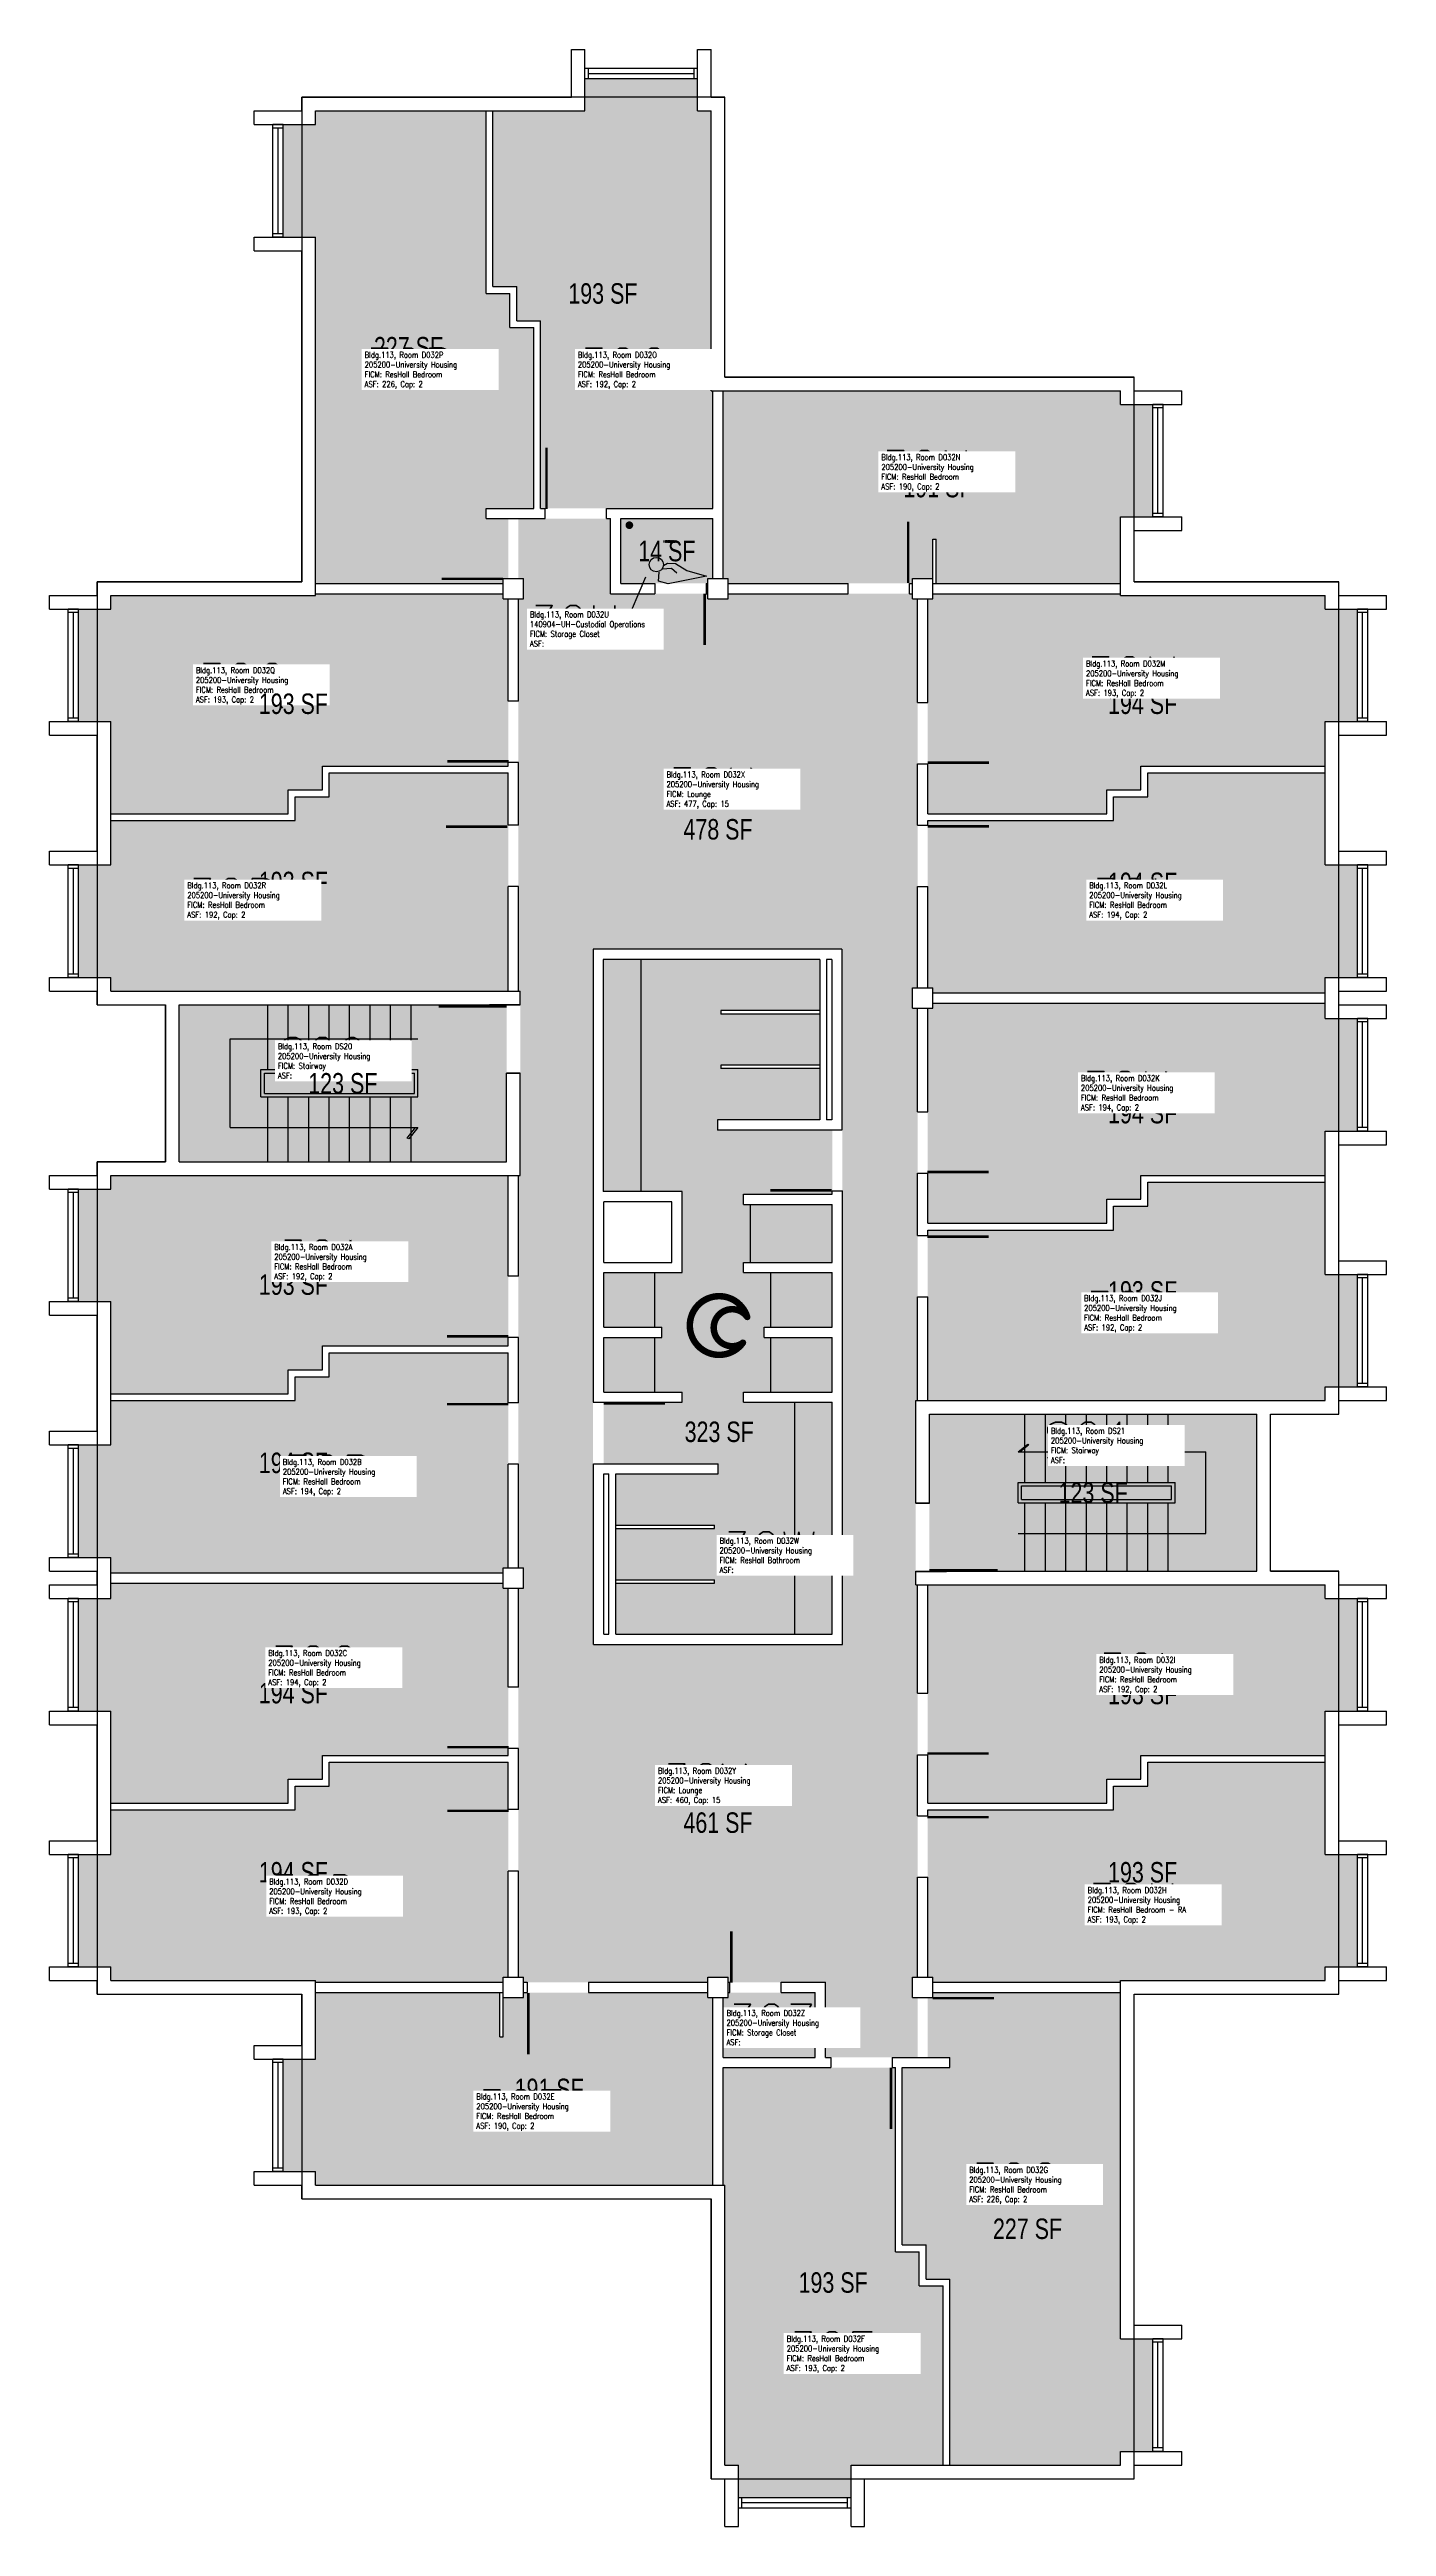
# Model space of a CAD drawing. Header units: inches. Extents: x -168 to 3296, y -1228 to 4808.
# Drawn here: x 2512 to 3296, y 164 to 1616 of the extents above; entities that cross this region are included whole.
import ezdxf
from ezdxf.enums import TextEntityAlignment as Align

# ---------------------------------------------------------------- set-up
doc = ezdxf.new("R2010")
doc.units = ezdxf.units.IN
doc.header["$LTSCALE"] = 100
doc.header["$MEASUREMENT"] = 0
doc.layers.get('0').update_dxf_attribs({"linetype": 'CONTINUOUS'})
for name, color, linetype in [('A-DOOR', 2, 'CONTINUOUS'), ('A-FLOR', 3, 'CONTINUOUS'), ('A-GLAZ', 1, 'CONTINUOUS'), ('A-GLAZ-SILL', 2, 'CONTINUOUS'), ('A-IDEN-ICON', 4, 'CONTINUOUS'), ('A-IDEN-RNUM', 7, 'CONTINUOUS'), ('A-IDEN-SNUM', 4, 'CONTINUOUS'), ('A-IDEN-VNUM', 4, 'CONTINUOUS'), ('A-SITE', 3, 'CONTINUOUS'), ('A-WALL', 5, 'CONTINUOUS'), ('AREA-TEXT', 3, 'CONTINUOUS'), ('Rooms-Category-Color', 7, 'CONTINUOUS'), ('Rooms-College-Color', 7, 'CONTINUOUS'), ('Rooms-Department-Color', 7, 'CONTINUOUS'), ('Rooms-Division-Color', 7, 'CONTINUOUS'), ('Rooms-Information', 7, 'CONTINUOUS')]:
    doc.layers.add(name, color=color, linetype=linetype)
doc.styles.add('AREA', font='arial.ttf', dxfattribs={"width": 0.75, "height": 12})
doc.styles.add('ROOMSNUMBER', font='TXT.SHX', dxfattribs={"height": 1})
doc.styles.add('ROOMVNUMBER', font='simplex.shx', dxfattribs={"width": 0.85})

# ---------------------------------------------------------------- blocks, each defined once
blk = doc.blocks.new('CPCUST')
for p, q in [((0.0171, -0.0639), (0.02, -0.0466)), ((0.0262, -0.0408), (0.0446, -0.0406)), ((0.0297, -0.0341), (0.0376, -0.0302)), ((0.0376, -0.0302), (0.0533, -0.0324)), ((0.0446, -0.0406), (0.0543, -0.0505)), ((0.0533, -0.0324), (0.0745, -0.0479)), ((0.0745, -0.0479), (0.1117, -0.0625)), ((0.0358, -0.0705), (0.0171, -0.0639)), ((0.1117, -0.0625), (0.0358, -0.0705))]:
    blk.add_line(p, q)
at = {"const_width": 0.015}
blk.add_lwpolyline([(-0.03, 0.05), (0.01, -0.0193)], dxfattribs=at)
at = {"const_width": 0.0075}
blk.add_lwpolyline([(-0.0332, 0.0481, 1), (-0.0268, 0.0519, 1)], format="xyb", close=True, dxfattribs=at)
blk.add_circle((0.0158, -0.0313), 0.0141)
blk = doc.blocks.new('CPBATH')
at = {"const_width": 0.0127}
for points in [[(0.0571, 0.0168, 0.861492), (-0.0551, 0, 1)], [(-0.0551, 0, 0.726902), (0.0487, -0.0337, 1)], [(0.0571, 0.0168, 0.729002), (-0.0084, -0.0042, 1)], [(-0.0084, -0.0042, 0.609468), (0.0487, -0.0337, 1)]]:
    blk.add_lwpolyline(points, format="xyb", dxfattribs=at)
at = {"const_width": 0.00637}
for points in [[(0.0544, 0.0152, 1), (0.0599, 0.0184, 1)], [(0.0459, -0.0353, 1), (0.0515, -0.0321, 1)]]:
    blk.add_lwpolyline(points, format="xyb", close=True, dxfattribs=at)

msp = doc.modelspace()

# ---------------------------------------------------------------- hatches: boundary and pattern name
at = {"layer": 'Rooms-Category-Color', "true_color": 0x728ef3}
for points in [[(2900, 1580), (2900, 1536), (2900, 1416), (2901, 1416), (2901, 1347), (2838.6, 1347), (2802.6, 1347), (2800, 1347), (2800, 1457), (2786, 1457), (2786, 1477), (2772, 1477), (2772, 1580), (2826, 1580), (2826, 1599), (2892, 1599), (2892, 1580)], [(2668, 1304), (2668, 1303), (2668, 1506), (2649, 1506), (2649, 1572), (2668, 1572), (2668, 1580), (2768, 1580), (2768, 1473), (2782, 1473), (2782, 1453), (2796, 1453), (2796, 1347), (2768, 1347), (2768, 1341), (2781, 1341), (2781, 1306), (2778, 1306), (2778, 1303), (2668, 1303)], [(3140, 1342), (3159, 1342), (3159, 1408), (3140, 1408), (3140, 1416), (2907, 1416), (2907, 1306), (2910, 1306), (2910, 1303), (2980.3, 1303), (3016.3, 1303), (3018, 1303), (3018, 1304), (3018, 1306), (3030, 1306), (3030, 1329), (3032, 1329), (3032, 1303), (3140, 1303)], [(2977, 884.8), (3021, 884.8), (3021, 957.3), (3021, 884.8), (3021, 957.3), (3021, 993.3), (3021, 1054), (3018, 1054), (3018, 1066), (3021, 1066), (3021, 1161.3), (3021, 1197.2), (3021, 1233.2), (3021, 1294), (3018, 1294), (3018, 1296), (3018, 1297), (3016.3, 1297), (2980.3, 1297), (2910, 1297), (2910, 1294), (2898, 1294), (2898, 1297), (2897, 1297), (2867, 1297), (2841, 1297), (2841, 1341), (2838.6, 1341), (2802.6, 1341), (2787, 1341), (2787, 1306), (2790, 1306), (2790, 1294), (2787, 1294), (2787, 1234.1), (2787, 1198.1), (2787, 1161.3), (2787, 1198.1), (2787, 1161.3), (2787, 1125.3), (2787, 1064), (2788, 1064), (2788, 1056), (2788, 1016), (2788, 956), (2787, 956), (2787, 897), (2787, 884.8), (2830.7, 884.8), (2830.7, 910), (2830.7, 1063), (2830.7, 1088.6), (2976.7, 1088.6), (2976.7, 1063), (2976.9, 982.6), (2976.9, 978), (2977, 947), (2977, 942)], [(2847, 1303), (2847, 1341), (2901, 1341), (2901, 1306), (2898, 1306), (2898, 1303), (2897, 1303), (2867, 1303)], [(2548, 1288), (2548, 1296), (2668, 1296), (2668, 1297), (2778, 1297), (2778, 1294), (2781, 1294), (2781, 1234.1), (2781, 1196), (2672, 1196), (2672, 1182), (2652, 1182), (2652, 1168), (2548, 1168), (2548, 1222), (2529, 1222), (2529, 1288)], [(3027, 1168), (3132, 1168), (3132, 1182), (3152, 1182), (3152, 1196), (3260, 1196), (3260, 1222), (3279, 1222), (3279, 1288), (3260, 1288), (3260, 1296), (3140, 1296), (3140, 1297), (3030, 1297), (3030, 1294), (3027, 1294), (3027, 1233.2), (3027, 1197.2), (3027, 1168), (3027, 1197.2)], [(2656, 1164), (2656, 1178), (2676, 1178), (2676, 1192), (2781, 1192), (2781, 1161.3), (2781, 1192), (2781, 1161.3), (2781, 1125.3), (2781, 1064), (2727, 1064), (2721, 1064), (2642, 1064), (2636, 1064), (2548, 1064), (2548, 1072), (2529, 1072), (2529, 1138), (2548, 1138), (2548, 1164)], [(3260, 1072), (3260, 1063), (3030, 1063), (3030, 1066), (3027, 1066), (3027, 1164), (3136, 1164), (3136, 1178), (3156, 1178), (3156, 1192), (3260, 1192), (3260, 1138), (3279, 1138), (3279, 1072)], [(2971, 905), (2971, 933), (2971, 939), (2919, 939), (2919, 945), (2971, 945), (2971, 947), (2971, 978), (2971, 981), (2971, 982.6), (2903.9, 982.6), (2903.7, 987), (2903.7, 988.6), (2964, 988.6), (2963.7, 1018.6), (2905.7, 1018.6), (2905.7, 1020.6), (2963.7, 1020.6), (2963.7, 1050.6), (2905.7, 1050.6), (2905.7, 1052.6), (2963.7, 1052.6), (2963.7, 1057), (2963.7, 1082.6), (2836.7, 1082.6), (2836.7, 1057), (2837, 946.6), (2883, 946.6), (2883, 938), (2883, 899), (2837, 899), (2837, 878), (2837, 875), (2837, 869), (2837, 867), (2871, 867), (2871, 861), (2837, 861), (2837, 835), (2837, 829), (2883, 829), (2883, 823), (2837, 823), (2837, 790), (2837, 787), (2904, 787), (2904, 781), (2844, 781), (2844, 751), (2902, 751), (2902, 749), (2844, 749), (2844, 719), (2902, 719), (2902, 717), (2844, 717), (2844, 687), (2971, 687), (2971, 823), (2919, 823), (2919, 829), (2971, 829), (2971, 861), (2940, 861), (2931, 861), (2931, 867), (2971, 867), (2971, 897), (2971, 899), (2919, 899), (2919, 905)], [(3279, 982), (3279, 1048), (3260, 1048), (3260, 1057), (3030, 1057), (3030, 1054), (3027, 1054), (3027, 928), (3132, 928), (3132, 942), (3152, 942), (3152, 956), (3260, 956), (3260, 982)], [(2529, 882), (2548, 882), (2548, 828), (2652, 828), (2652, 842), (2672, 842), (2672, 856), (2781, 856), (2781, 861), (2781, 897), (2781, 956), (2548, 956), (2548, 948), (2529, 948)], [(3260, 898), (3279, 898), (3279, 832), (3260, 832), (3260, 824), (3027, 824), (3027, 884.8), (3027, 924), (3136, 924), (3136, 938), (3156, 938), (3156, 952), (3260, 952)], [(2977, 884.8), (2977, 681), (2831, 681), (2830.7, 787), (2830.7, 790), (2830.7, 823), (2830.7, 826), (2830.7, 884.8), (2787, 884.8), (2787, 822.7), (2787, 786.7), (2787, 726), (2790, 726), (2790, 714), (2787, 714), (2787, 656), (2787, 620), (2787, 584.2), (2787, 620), (2787, 584.2), (2787, 548.2), (2787, 486), (2790, 486), (2790, 483), (2792, 483), (2828, 483), (2898, 483), (2898, 486), (2910, 486), (2910, 483), (2911, 483), (2941, 483), (2967, 483), (2967, 439), (2970.2, 439), (3006.2, 439), (3021, 439), (3021, 474), (3018, 474), (3018, 486), (3021, 486), (3021, 544.6), (3021, 580.6), (3021, 616.4), (3021, 580.6), (3021, 616.4), (3021, 652.4), (3021, 716), (3020, 716), (3020, 724), (3020, 764), (3020, 824), (3021, 824), (3021, 884.8), (2977, 884.8)], [(2548, 798), (2548, 824), (2656, 824), (2656, 838), (2676, 838), (2676, 852), (2781, 852), (2781, 822.7), (2781, 786.7), (2781, 726), (2778, 726), (2778, 723), (2548, 723), (2548, 732), (2529, 732), (2529, 798), (2548, 798), (2529, 798)], [(2652, 588), (2652, 602), (2672, 602), (2672, 616), (2781, 616), (2781, 656), (2781, 714), (2778, 714), (2778, 717), (2548, 717), (2548, 708), (2529, 708), (2529, 642), (2548, 642), (2548, 588)], [(3260, 642), (3260, 616), (3152, 616), (3152, 602), (3132, 602), (3132, 588), (3027, 588), (3027, 616.4), (3027, 588), (3027, 616.4), (3027, 652.4), (3027, 716), (3260, 716), (3260, 708), (3279, 708), (3279, 642)], [(2668, 483), (2778, 483), (2778, 486), (2781, 486), (2781, 548.2), (2781, 584.2), (2781, 612), (2781, 584.2), (2781, 612), (2676, 612), (2676, 598), (2656, 598), (2656, 584), (2548, 584), (2548, 558), (2529, 558), (2529, 492), (2548, 492), (2548, 484), (2668, 484)], [(3136, 584), (3136, 598), (3156, 598), (3156, 612), (3260, 612), (3260, 558), (3279, 558), (3279, 492), (3260, 492), (3260, 484), (3140, 484), (3140, 483), (3030, 483), (3030, 486), (3027, 486), (3027, 544.6), (3027, 584)], [(2649, 438), (2649, 372), (2668, 372), (2668, 364), (2901, 364), (2901, 474), (2898, 474), (2898, 477), (2828, 477), (2792, 477), (2790, 477), (2790, 474), (2778, 474), (2778, 451), (2776, 451), (2776, 477), (2668, 477), (2668, 438)], [(2907, 474), (2907, 439), (2961, 439), (2961, 477), (2910, 477), (2910, 474)], [(3040, 433), (3040, 439), (3027, 439), (3027, 474), (3030, 474), (3030, 477), (3140, 477), (3140, 274), (3159, 274), (3159, 208), (3140, 208), (3140, 200), (3040, 200), (3040, 309), (3026, 309), (3026, 329), (3012, 329), (3012, 433)], [(2907, 433), (2970.2, 433), (3006.2, 433), (3008, 433), (3008, 325), (3022, 325), (3022, 305), (3036, 305), (3036, 200), (2982, 200), (2982, 181), (2916, 181), (2916, 200), (2908, 200), (2908, 364), (2907, 364)]]:
    msp.add_hatch(color=171, dxfattribs=at).paths.add_polyline_path(points)
at = {"layer": 'Rooms-Category-Color', "true_color": 0xadadad}
for points in [[(2636, 1056), (2642, 1056), (2780, 1056), (2780, 1016), (2780, 964), (2642, 964), (2636, 964), (2588, 964), (2588, 1056)], [(3172, 724), (3220, 724), (3220, 816), (3172, 816), (3166, 816), (3028, 816), (3028, 764), (3028, 724), (3166, 724)]]:
    msp.add_hatch(color=253, dxfattribs=at).paths.add_polyline_path(points)
at = {"layer": 'Rooms-College-Color', "true_color": 0xadadad}
for points in [[(2900, 1580), (2900, 1536), (2900, 1416), (2901, 1416), (2901, 1347), (2838.6, 1347), (2802.6, 1347), (2800, 1347), (2800, 1457), (2786, 1457), (2786, 1477), (2772, 1477), (2772, 1580), (2826, 1580), (2826, 1599), (2892, 1599), (2892, 1580)], [(2668, 1304), (2668, 1303), (2668, 1506), (2649, 1506), (2649, 1572), (2668, 1572), (2668, 1580), (2768, 1580), (2768, 1473), (2782, 1473), (2782, 1453), (2796, 1453), (2796, 1347), (2768, 1347), (2768, 1341), (2781, 1341), (2781, 1306), (2778, 1306), (2778, 1303), (2668, 1303)], [(3140, 1342), (3159, 1342), (3159, 1408), (3140, 1408), (3140, 1416), (2907, 1416), (2907, 1306), (2910, 1306), (2910, 1303), (2980.3, 1303), (3016.3, 1303), (3018, 1303), (3018, 1304), (3018, 1306), (3030, 1306), (3030, 1329), (3032, 1329), (3032, 1303), (3140, 1303)], [(2977, 884.8), (3021, 884.8), (3021, 957.3), (3021, 884.8), (3021, 957.3), (3021, 993.3), (3021, 1054), (3018, 1054), (3018, 1066), (3021, 1066), (3021, 1161.3), (3021, 1197.2), (3021, 1233.2), (3021, 1294), (3018, 1294), (3018, 1296), (3018, 1297), (3016.3, 1297), (2980.3, 1297), (2910, 1297), (2910, 1294), (2898, 1294), (2898, 1297), (2897, 1297), (2867, 1297), (2841, 1297), (2841, 1341), (2838.6, 1341), (2802.6, 1341), (2787, 1341), (2787, 1306), (2790, 1306), (2790, 1294), (2787, 1294), (2787, 1234.1), (2787, 1198.1), (2787, 1161.3), (2787, 1198.1), (2787, 1161.3), (2787, 1125.3), (2787, 1064), (2788, 1064), (2788, 1056), (2788, 1016), (2788, 956), (2787, 956), (2787, 897), (2787, 884.8), (2830.7, 884.8), (2830.7, 910), (2830.7, 1063), (2830.7, 1088.6), (2976.7, 1088.6), (2976.7, 1063), (2976.9, 982.6), (2976.9, 978), (2977, 947), (2977, 942)], [(2847, 1303), (2847, 1341), (2901, 1341), (2901, 1306), (2898, 1306), (2898, 1303), (2897, 1303), (2867, 1303)], [(2548, 1288), (2548, 1296), (2668, 1296), (2668, 1297), (2778, 1297), (2778, 1294), (2781, 1294), (2781, 1234.1), (2781, 1196), (2672, 1196), (2672, 1182), (2652, 1182), (2652, 1168), (2548, 1168), (2548, 1222), (2529, 1222), (2529, 1288)], [(3027, 1168), (3132, 1168), (3132, 1182), (3152, 1182), (3152, 1196), (3260, 1196), (3260, 1222), (3279, 1222), (3279, 1288), (3260, 1288), (3260, 1296), (3140, 1296), (3140, 1297), (3030, 1297), (3030, 1294), (3027, 1294), (3027, 1233.2), (3027, 1197.2), (3027, 1168), (3027, 1197.2)], [(2656, 1164), (2656, 1178), (2676, 1178), (2676, 1192), (2781, 1192), (2781, 1161.3), (2781, 1192), (2781, 1161.3), (2781, 1125.3), (2781, 1064), (2727, 1064), (2721, 1064), (2642, 1064), (2636, 1064), (2548, 1064), (2548, 1072), (2529, 1072), (2529, 1138), (2548, 1138), (2548, 1164)], [(3260, 1072), (3260, 1063), (3030, 1063), (3030, 1066), (3027, 1066), (3027, 1164), (3136, 1164), (3136, 1178), (3156, 1178), (3156, 1192), (3260, 1192), (3260, 1138), (3279, 1138), (3279, 1072)], [(2971, 905), (2971, 933), (2971, 939), (2919, 939), (2919, 945), (2971, 945), (2971, 947), (2971, 978), (2971, 981), (2971, 982.6), (2903.9, 982.6), (2903.7, 987), (2903.7, 988.6), (2964, 988.6), (2963.7, 1018.6), (2905.7, 1018.6), (2905.7, 1020.6), (2963.7, 1020.6), (2963.7, 1050.6), (2905.7, 1050.6), (2905.7, 1052.6), (2963.7, 1052.6), (2963.7, 1057), (2963.7, 1082.6), (2836.7, 1082.6), (2836.7, 1057), (2837, 946.6), (2883, 946.6), (2883, 938), (2883, 899), (2837, 899), (2837, 878), (2837, 875), (2837, 869), (2837, 867), (2871, 867), (2871, 861), (2837, 861), (2837, 835), (2837, 829), (2883, 829), (2883, 823), (2837, 823), (2837, 790), (2837, 787), (2904, 787), (2904, 781), (2844, 781), (2844, 751), (2902, 751), (2902, 749), (2844, 749), (2844, 719), (2902, 719), (2902, 717), (2844, 717), (2844, 687), (2971, 687), (2971, 823), (2919, 823), (2919, 829), (2971, 829), (2971, 861), (2940, 861), (2931, 861), (2931, 867), (2971, 867), (2971, 897), (2971, 899), (2919, 899), (2919, 905)], [(2636, 1056), (2642, 1056), (2780, 1056), (2780, 1016), (2780, 964), (2642, 964), (2636, 964), (2588, 964), (2588, 1056)], [(3279, 982), (3279, 1048), (3260, 1048), (3260, 1057), (3030, 1057), (3030, 1054), (3027, 1054), (3027, 928), (3132, 928), (3132, 942), (3152, 942), (3152, 956), (3260, 956), (3260, 982)], [(2529, 882), (2548, 882), (2548, 828), (2652, 828), (2652, 842), (2672, 842), (2672, 856), (2781, 856), (2781, 861), (2781, 897), (2781, 956), (2548, 956), (2548, 948), (2529, 948)], [(3260, 898), (3279, 898), (3279, 832), (3260, 832), (3260, 824), (3027, 824), (3027, 884.8), (3027, 924), (3136, 924), (3136, 938), (3156, 938), (3156, 952), (3260, 952)], [(2977, 884.8), (2977, 681), (2831, 681), (2830.7, 787), (2830.7, 790), (2830.7, 823), (2830.7, 826), (2830.7, 884.8), (2787, 884.8), (2787, 822.7), (2787, 786.7), (2787, 726), (2790, 726), (2790, 714), (2787, 714), (2787, 656), (2787, 620), (2787, 584.2), (2787, 620), (2787, 584.2), (2787, 548.2), (2787, 486), (2790, 486), (2790, 483), (2792, 483), (2828, 483), (2898, 483), (2898, 486), (2910, 486), (2910, 483), (2911, 483), (2941, 483), (2967, 483), (2967, 439), (2970.2, 439), (3006.2, 439), (3021, 439), (3021, 474), (3018, 474), (3018, 486), (3021, 486), (3021, 544.6), (3021, 580.6), (3021, 616.4), (3021, 580.6), (3021, 616.4), (3021, 652.4), (3021, 716), (3020, 716), (3020, 724), (3020, 764), (3020, 824), (3021, 824), (3021, 884.8), (2977, 884.8)], [(2548, 798), (2548, 824), (2656, 824), (2656, 838), (2676, 838), (2676, 852), (2781, 852), (2781, 822.7), (2781, 786.7), (2781, 726), (2778, 726), (2778, 723), (2548, 723), (2548, 732), (2529, 732), (2529, 798), (2548, 798), (2529, 798)], [(3172, 724), (3220, 724), (3220, 816), (3172, 816), (3166, 816), (3028, 816), (3028, 764), (3028, 724), (3166, 724)], [(2652, 588), (2652, 602), (2672, 602), (2672, 616), (2781, 616), (2781, 656), (2781, 714), (2778, 714), (2778, 717), (2548, 717), (2548, 708), (2529, 708), (2529, 642), (2548, 642), (2548, 588)], [(3260, 642), (3260, 616), (3152, 616), (3152, 602), (3132, 602), (3132, 588), (3027, 588), (3027, 616.4), (3027, 588), (3027, 616.4), (3027, 652.4), (3027, 716), (3260, 716), (3260, 708), (3279, 708), (3279, 642)], [(2668, 483), (2778, 483), (2778, 486), (2781, 486), (2781, 548.2), (2781, 584.2), (2781, 612), (2781, 584.2), (2781, 612), (2676, 612), (2676, 598), (2656, 598), (2656, 584), (2548, 584), (2548, 558), (2529, 558), (2529, 492), (2548, 492), (2548, 484), (2668, 484)], [(3136, 584), (3136, 598), (3156, 598), (3156, 612), (3260, 612), (3260, 558), (3279, 558), (3279, 492), (3260, 492), (3260, 484), (3140, 484), (3140, 483), (3030, 483), (3030, 486), (3027, 486), (3027, 544.6), (3027, 584)], [(2649, 438), (2649, 372), (2668, 372), (2668, 364), (2901, 364), (2901, 474), (2898, 474), (2898, 477), (2828, 477), (2792, 477), (2790, 477), (2790, 474), (2778, 474), (2778, 451), (2776, 451), (2776, 477), (2668, 477), (2668, 438)], [(2907, 474), (2907, 439), (2961, 439), (2961, 477), (2910, 477), (2910, 474)], [(3040, 433), (3040, 439), (3027, 439), (3027, 474), (3030, 474), (3030, 477), (3140, 477), (3140, 274), (3159, 274), (3159, 208), (3140, 208), (3140, 200), (3040, 200), (3040, 309), (3026, 309), (3026, 329), (3012, 329), (3012, 433)], [(2907, 433), (2970.2, 433), (3006.2, 433), (3008, 433), (3008, 325), (3022, 325), (3022, 305), (3036, 305), (3036, 200), (2982, 200), (2982, 181), (2916, 181), (2916, 200), (2908, 200), (2908, 364), (2907, 364)]]:
    msp.add_hatch(color=253, dxfattribs=at).paths.add_polyline_path(points)
at = {"layer": 'Rooms-Department-Color', "true_color": 0x604aed}
for points in [[(2900, 1580), (2900, 1536), (2900, 1416), (2901, 1416), (2901, 1347), (2838.6, 1347), (2802.6, 1347), (2800, 1347), (2800, 1457), (2786, 1457), (2786, 1477), (2772, 1477), (2772, 1580), (2826, 1580), (2826, 1599), (2892, 1599), (2892, 1580)], [(2668, 1304), (2668, 1303), (2668, 1506), (2649, 1506), (2649, 1572), (2668, 1572), (2668, 1580), (2768, 1580), (2768, 1473), (2782, 1473), (2782, 1453), (2796, 1453), (2796, 1347), (2768, 1347), (2768, 1341), (2781, 1341), (2781, 1306), (2778, 1306), (2778, 1303), (2668, 1303)], [(3140, 1342), (3159, 1342), (3159, 1408), (3140, 1408), (3140, 1416), (2907, 1416), (2907, 1306), (2910, 1306), (2910, 1303), (2980.3, 1303), (3016.3, 1303), (3018, 1303), (3018, 1304), (3018, 1306), (3030, 1306), (3030, 1329), (3032, 1329), (3032, 1303), (3140, 1303)], [(2977, 884.8), (3021, 884.8), (3021, 957.3), (3021, 884.8), (3021, 957.3), (3021, 993.3), (3021, 1054), (3018, 1054), (3018, 1066), (3021, 1066), (3021, 1161.3), (3021, 1197.2), (3021, 1233.2), (3021, 1294), (3018, 1294), (3018, 1296), (3018, 1297), (3016.3, 1297), (2980.3, 1297), (2910, 1297), (2910, 1294), (2898, 1294), (2898, 1297), (2897, 1297), (2867, 1297), (2841, 1297), (2841, 1341), (2838.6, 1341), (2802.6, 1341), (2787, 1341), (2787, 1306), (2790, 1306), (2790, 1294), (2787, 1294), (2787, 1234.1), (2787, 1198.1), (2787, 1161.3), (2787, 1198.1), (2787, 1161.3), (2787, 1125.3), (2787, 1064), (2788, 1064), (2788, 1056), (2788, 1016), (2788, 956), (2787, 956), (2787, 897), (2787, 884.8), (2830.7, 884.8), (2830.7, 910), (2830.7, 1063), (2830.7, 1088.6), (2976.7, 1088.6), (2976.7, 1063), (2976.9, 982.6), (2976.9, 978), (2977, 947), (2977, 942)], [(2847, 1303), (2847, 1341), (2901, 1341), (2901, 1306), (2898, 1306), (2898, 1303), (2897, 1303), (2867, 1303)], [(2548, 1288), (2548, 1296), (2668, 1296), (2668, 1297), (2778, 1297), (2778, 1294), (2781, 1294), (2781, 1234.1), (2781, 1196), (2672, 1196), (2672, 1182), (2652, 1182), (2652, 1168), (2548, 1168), (2548, 1222), (2529, 1222), (2529, 1288)], [(3027, 1168), (3132, 1168), (3132, 1182), (3152, 1182), (3152, 1196), (3260, 1196), (3260, 1222), (3279, 1222), (3279, 1288), (3260, 1288), (3260, 1296), (3140, 1296), (3140, 1297), (3030, 1297), (3030, 1294), (3027, 1294), (3027, 1233.2), (3027, 1197.2), (3027, 1168), (3027, 1197.2)], [(2656, 1164), (2656, 1178), (2676, 1178), (2676, 1192), (2781, 1192), (2781, 1161.3), (2781, 1192), (2781, 1161.3), (2781, 1125.3), (2781, 1064), (2727, 1064), (2721, 1064), (2642, 1064), (2636, 1064), (2548, 1064), (2548, 1072), (2529, 1072), (2529, 1138), (2548, 1138), (2548, 1164)], [(3260, 1072), (3260, 1063), (3030, 1063), (3030, 1066), (3027, 1066), (3027, 1164), (3136, 1164), (3136, 1178), (3156, 1178), (3156, 1192), (3260, 1192), (3260, 1138), (3279, 1138), (3279, 1072)], [(2971, 905), (2971, 933), (2971, 939), (2919, 939), (2919, 945), (2971, 945), (2971, 947), (2971, 978), (2971, 981), (2971, 982.6), (2903.9, 982.6), (2903.7, 987), (2903.7, 988.6), (2964, 988.6), (2963.7, 1018.6), (2905.7, 1018.6), (2905.7, 1020.6), (2963.7, 1020.6), (2963.7, 1050.6), (2905.7, 1050.6), (2905.7, 1052.6), (2963.7, 1052.6), (2963.7, 1057), (2963.7, 1082.6), (2836.7, 1082.6), (2836.7, 1057), (2837, 946.6), (2883, 946.6), (2883, 938), (2883, 899), (2837, 899), (2837, 878), (2837, 875), (2837, 869), (2837, 867), (2871, 867), (2871, 861), (2837, 861), (2837, 835), (2837, 829), (2883, 829), (2883, 823), (2837, 823), (2837, 790), (2837, 787), (2904, 787), (2904, 781), (2844, 781), (2844, 751), (2902, 751), (2902, 749), (2844, 749), (2844, 719), (2902, 719), (2902, 717), (2844, 717), (2844, 687), (2971, 687), (2971, 823), (2919, 823), (2919, 829), (2971, 829), (2971, 861), (2940, 861), (2931, 861), (2931, 867), (2971, 867), (2971, 897), (2971, 899), (2919, 899), (2919, 905)], [(3279, 982), (3279, 1048), (3260, 1048), (3260, 1057), (3030, 1057), (3030, 1054), (3027, 1054), (3027, 928), (3132, 928), (3132, 942), (3152, 942), (3152, 956), (3260, 956), (3260, 982)], [(2529, 882), (2548, 882), (2548, 828), (2652, 828), (2652, 842), (2672, 842), (2672, 856), (2781, 856), (2781, 861), (2781, 897), (2781, 956), (2548, 956), (2548, 948), (2529, 948)], [(3260, 898), (3279, 898), (3279, 832), (3260, 832), (3260, 824), (3027, 824), (3027, 884.8), (3027, 924), (3136, 924), (3136, 938), (3156, 938), (3156, 952), (3260, 952)], [(2977, 884.8), (2977, 681), (2831, 681), (2830.7, 787), (2830.7, 790), (2830.7, 823), (2830.7, 826), (2830.7, 884.8), (2787, 884.8), (2787, 822.7), (2787, 786.7), (2787, 726), (2790, 726), (2790, 714), (2787, 714), (2787, 656), (2787, 620), (2787, 584.2), (2787, 620), (2787, 584.2), (2787, 548.2), (2787, 486), (2790, 486), (2790, 483), (2792, 483), (2828, 483), (2898, 483), (2898, 486), (2910, 486), (2910, 483), (2911, 483), (2941, 483), (2967, 483), (2967, 439), (2970.2, 439), (3006.2, 439), (3021, 439), (3021, 474), (3018, 474), (3018, 486), (3021, 486), (3021, 544.6), (3021, 580.6), (3021, 616.4), (3021, 580.6), (3021, 616.4), (3021, 652.4), (3021, 716), (3020, 716), (3020, 724), (3020, 764), (3020, 824), (3021, 824), (3021, 884.8), (2977, 884.8)], [(2548, 798), (2548, 824), (2656, 824), (2656, 838), (2676, 838), (2676, 852), (2781, 852), (2781, 822.7), (2781, 786.7), (2781, 726), (2778, 726), (2778, 723), (2548, 723), (2548, 732), (2529, 732), (2529, 798), (2548, 798), (2529, 798)], [(2652, 588), (2652, 602), (2672, 602), (2672, 616), (2781, 616), (2781, 656), (2781, 714), (2778, 714), (2778, 717), (2548, 717), (2548, 708), (2529, 708), (2529, 642), (2548, 642), (2548, 588)], [(3260, 642), (3260, 616), (3152, 616), (3152, 602), (3132, 602), (3132, 588), (3027, 588), (3027, 616.4), (3027, 588), (3027, 616.4), (3027, 652.4), (3027, 716), (3260, 716), (3260, 708), (3279, 708), (3279, 642)], [(2668, 483), (2778, 483), (2778, 486), (2781, 486), (2781, 548.2), (2781, 584.2), (2781, 612), (2781, 584.2), (2781, 612), (2676, 612), (2676, 598), (2656, 598), (2656, 584), (2548, 584), (2548, 558), (2529, 558), (2529, 492), (2548, 492), (2548, 484), (2668, 484)], [(3136, 584), (3136, 598), (3156, 598), (3156, 612), (3260, 612), (3260, 558), (3279, 558), (3279, 492), (3260, 492), (3260, 484), (3140, 484), (3140, 483), (3030, 483), (3030, 486), (3027, 486), (3027, 544.6), (3027, 584)], [(2649, 438), (2649, 372), (2668, 372), (2668, 364), (2901, 364), (2901, 474), (2898, 474), (2898, 477), (2828, 477), (2792, 477), (2790, 477), (2790, 474), (2778, 474), (2778, 451), (2776, 451), (2776, 477), (2668, 477), (2668, 438)], [(2907, 474), (2907, 439), (2961, 439), (2961, 477), (2910, 477), (2910, 474)], [(3040, 433), (3040, 439), (3027, 439), (3027, 474), (3030, 474), (3030, 477), (3140, 477), (3140, 274), (3159, 274), (3159, 208), (3140, 208), (3140, 200), (3040, 200), (3040, 309), (3026, 309), (3026, 329), (3012, 329), (3012, 433)], [(2907, 433), (2970.2, 433), (3006.2, 433), (3008, 433), (3008, 325), (3022, 325), (3022, 305), (3036, 305), (3036, 200), (2982, 200), (2982, 181), (2916, 181), (2916, 200), (2908, 200), (2908, 364), (2907, 364)]]:
    msp.add_hatch(color=173, dxfattribs=at).paths.add_polyline_path(points)
at = {"layer": 'Rooms-Department-Color', "true_color": 0xacacac}
for points in [[(2636, 1056), (2642, 1056), (2780, 1056), (2780, 1016), (2780, 964), (2642, 964), (2636, 964), (2588, 964), (2588, 1056)], [(3172, 724), (3220, 724), (3220, 816), (3172, 816), (3166, 816), (3028, 816), (3028, 764), (3028, 724), (3166, 724)]]:
    msp.add_hatch(color=253, dxfattribs=at).paths.add_polyline_path(points)
at = {"layer": 'Rooms-Division-Color', "true_color": 0x604aed}
for points in [[(2900, 1580), (2900, 1536), (2900, 1416), (2901, 1416), (2901, 1347), (2838.6, 1347), (2802.6, 1347), (2800, 1347), (2800, 1457), (2786, 1457), (2786, 1477), (2772, 1477), (2772, 1580), (2826, 1580), (2826, 1599), (2892, 1599), (2892, 1580)], [(2668, 1304), (2668, 1303), (2668, 1506), (2649, 1506), (2649, 1572), (2668, 1572), (2668, 1580), (2768, 1580), (2768, 1473), (2782, 1473), (2782, 1453), (2796, 1453), (2796, 1347), (2768, 1347), (2768, 1341), (2781, 1341), (2781, 1306), (2778, 1306), (2778, 1303), (2668, 1303)], [(3140, 1342), (3159, 1342), (3159, 1408), (3140, 1408), (3140, 1416), (2907, 1416), (2907, 1306), (2910, 1306), (2910, 1303), (2980.3, 1303), (3016.3, 1303), (3018, 1303), (3018, 1304), (3018, 1306), (3030, 1306), (3030, 1329), (3032, 1329), (3032, 1303), (3140, 1303)], [(2977, 884.8), (3021, 884.8), (3021, 957.3), (3021, 884.8), (3021, 957.3), (3021, 993.3), (3021, 1054), (3018, 1054), (3018, 1066), (3021, 1066), (3021, 1161.3), (3021, 1197.2), (3021, 1233.2), (3021, 1294), (3018, 1294), (3018, 1296), (3018, 1297), (3016.3, 1297), (2980.3, 1297), (2910, 1297), (2910, 1294), (2898, 1294), (2898, 1297), (2897, 1297), (2867, 1297), (2841, 1297), (2841, 1341), (2838.6, 1341), (2802.6, 1341), (2787, 1341), (2787, 1306), (2790, 1306), (2790, 1294), (2787, 1294), (2787, 1234.1), (2787, 1198.1), (2787, 1161.3), (2787, 1198.1), (2787, 1161.3), (2787, 1125.3), (2787, 1064), (2788, 1064), (2788, 1056), (2788, 1016), (2788, 956), (2787, 956), (2787, 897), (2787, 884.8), (2830.7, 884.8), (2830.7, 910), (2830.7, 1063), (2830.7, 1088.6), (2976.7, 1088.6), (2976.7, 1063), (2976.9, 982.6), (2976.9, 978), (2977, 947), (2977, 942)], [(2847, 1303), (2847, 1341), (2901, 1341), (2901, 1306), (2898, 1306), (2898, 1303), (2897, 1303), (2867, 1303)], [(2548, 1288), (2548, 1296), (2668, 1296), (2668, 1297), (2778, 1297), (2778, 1294), (2781, 1294), (2781, 1234.1), (2781, 1196), (2672, 1196), (2672, 1182), (2652, 1182), (2652, 1168), (2548, 1168), (2548, 1222), (2529, 1222), (2529, 1288)], [(3027, 1168), (3132, 1168), (3132, 1182), (3152, 1182), (3152, 1196), (3260, 1196), (3260, 1222), (3279, 1222), (3279, 1288), (3260, 1288), (3260, 1296), (3140, 1296), (3140, 1297), (3030, 1297), (3030, 1294), (3027, 1294), (3027, 1233.2), (3027, 1197.2), (3027, 1168), (3027, 1197.2)], [(2656, 1164), (2656, 1178), (2676, 1178), (2676, 1192), (2781, 1192), (2781, 1161.3), (2781, 1192), (2781, 1161.3), (2781, 1125.3), (2781, 1064), (2727, 1064), (2721, 1064), (2642, 1064), (2636, 1064), (2548, 1064), (2548, 1072), (2529, 1072), (2529, 1138), (2548, 1138), (2548, 1164)], [(3260, 1072), (3260, 1063), (3030, 1063), (3030, 1066), (3027, 1066), (3027, 1164), (3136, 1164), (3136, 1178), (3156, 1178), (3156, 1192), (3260, 1192), (3260, 1138), (3279, 1138), (3279, 1072)], [(2971, 905), (2971, 933), (2971, 939), (2919, 939), (2919, 945), (2971, 945), (2971, 947), (2971, 978), (2971, 981), (2971, 982.6), (2903.9, 982.6), (2903.7, 987), (2903.7, 988.6), (2964, 988.6), (2963.7, 1018.6), (2905.7, 1018.6), (2905.7, 1020.6), (2963.7, 1020.6), (2963.7, 1050.6), (2905.7, 1050.6), (2905.7, 1052.6), (2963.7, 1052.6), (2963.7, 1057), (2963.7, 1082.6), (2836.7, 1082.6), (2836.7, 1057), (2837, 946.6), (2883, 946.6), (2883, 938), (2883, 899), (2837, 899), (2837, 878), (2837, 875), (2837, 869), (2837, 867), (2871, 867), (2871, 861), (2837, 861), (2837, 835), (2837, 829), (2883, 829), (2883, 823), (2837, 823), (2837, 790), (2837, 787), (2904, 787), (2904, 781), (2844, 781), (2844, 751), (2902, 751), (2902, 749), (2844, 749), (2844, 719), (2902, 719), (2902, 717), (2844, 717), (2844, 687), (2971, 687), (2971, 823), (2919, 823), (2919, 829), (2971, 829), (2971, 861), (2940, 861), (2931, 861), (2931, 867), (2971, 867), (2971, 897), (2971, 899), (2919, 899), (2919, 905)], [(3279, 982), (3279, 1048), (3260, 1048), (3260, 1057), (3030, 1057), (3030, 1054), (3027, 1054), (3027, 928), (3132, 928), (3132, 942), (3152, 942), (3152, 956), (3260, 956), (3260, 982)], [(2529, 882), (2548, 882), (2548, 828), (2652, 828), (2652, 842), (2672, 842), (2672, 856), (2781, 856), (2781, 861), (2781, 897), (2781, 956), (2548, 956), (2548, 948), (2529, 948)], [(3260, 898), (3279, 898), (3279, 832), (3260, 832), (3260, 824), (3027, 824), (3027, 884.8), (3027, 924), (3136, 924), (3136, 938), (3156, 938), (3156, 952), (3260, 952)], [(2977, 884.8), (2977, 681), (2831, 681), (2830.7, 787), (2830.7, 790), (2830.7, 823), (2830.7, 826), (2830.7, 884.8), (2787, 884.8), (2787, 822.7), (2787, 786.7), (2787, 726), (2790, 726), (2790, 714), (2787, 714), (2787, 656), (2787, 620), (2787, 584.2), (2787, 620), (2787, 584.2), (2787, 548.2), (2787, 486), (2790, 486), (2790, 483), (2792, 483), (2828, 483), (2898, 483), (2898, 486), (2910, 486), (2910, 483), (2911, 483), (2941, 483), (2967, 483), (2967, 439), (2970.2, 439), (3006.2, 439), (3021, 439), (3021, 474), (3018, 474), (3018, 486), (3021, 486), (3021, 544.6), (3021, 580.6), (3021, 616.4), (3021, 580.6), (3021, 616.4), (3021, 652.4), (3021, 716), (3020, 716), (3020, 724), (3020, 764), (3020, 824), (3021, 824), (3021, 884.8), (2977, 884.8)], [(2548, 798), (2548, 824), (2656, 824), (2656, 838), (2676, 838), (2676, 852), (2781, 852), (2781, 822.7), (2781, 786.7), (2781, 726), (2778, 726), (2778, 723), (2548, 723), (2548, 732), (2529, 732), (2529, 798), (2548, 798), (2529, 798)], [(2652, 588), (2652, 602), (2672, 602), (2672, 616), (2781, 616), (2781, 656), (2781, 714), (2778, 714), (2778, 717), (2548, 717), (2548, 708), (2529, 708), (2529, 642), (2548, 642), (2548, 588)], [(3260, 642), (3260, 616), (3152, 616), (3152, 602), (3132, 602), (3132, 588), (3027, 588), (3027, 616.4), (3027, 588), (3027, 616.4), (3027, 652.4), (3027, 716), (3260, 716), (3260, 708), (3279, 708), (3279, 642)], [(2668, 483), (2778, 483), (2778, 486), (2781, 486), (2781, 548.2), (2781, 584.2), (2781, 612), (2781, 584.2), (2781, 612), (2676, 612), (2676, 598), (2656, 598), (2656, 584), (2548, 584), (2548, 558), (2529, 558), (2529, 492), (2548, 492), (2548, 484), (2668, 484)], [(3136, 584), (3136, 598), (3156, 598), (3156, 612), (3260, 612), (3260, 558), (3279, 558), (3279, 492), (3260, 492), (3260, 484), (3140, 484), (3140, 483), (3030, 483), (3030, 486), (3027, 486), (3027, 544.6), (3027, 584)], [(2649, 438), (2649, 372), (2668, 372), (2668, 364), (2901, 364), (2901, 474), (2898, 474), (2898, 477), (2828, 477), (2792, 477), (2790, 477), (2790, 474), (2778, 474), (2778, 451), (2776, 451), (2776, 477), (2668, 477), (2668, 438)], [(2907, 474), (2907, 439), (2961, 439), (2961, 477), (2910, 477), (2910, 474)], [(3040, 433), (3040, 439), (3027, 439), (3027, 474), (3030, 474), (3030, 477), (3140, 477), (3140, 274), (3159, 274), (3159, 208), (3140, 208), (3140, 200), (3040, 200), (3040, 309), (3026, 309), (3026, 329), (3012, 329), (3012, 433)], [(2907, 433), (2970.2, 433), (3006.2, 433), (3008, 433), (3008, 325), (3022, 325), (3022, 305), (3036, 305), (3036, 200), (2982, 200), (2982, 181), (2916, 181), (2916, 200), (2908, 200), (2908, 364), (2907, 364)]]:
    msp.add_hatch(color=173, dxfattribs=at).paths.add_polyline_path(points)
at = {"layer": 'Rooms-Division-Color', "true_color": 0xadadad}
for points in [[(2636, 1056), (2642, 1056), (2780, 1056), (2780, 1016), (2780, 964), (2642, 964), (2636, 964), (2588, 964), (2588, 1056)], [(3172, 724), (3220, 724), (3220, 816), (3172, 816), (3166, 816), (3028, 816), (3028, 764), (3028, 724), (3166, 724)]]:
    msp.add_hatch(color=253, dxfattribs=at).paths.add_polyline_path(points)

# ---------------------------------------------------------------- linework, layer by layer
at = {"layer": 'A-DOOR'}
for points in [[(2803.4, 1346.7, 1.5, 1.5, 0), (2803.4, 1382.7, 0, 0, 0), (2804.1, 1382.7, 0, 0, -0.414214), (2838.6, 1345.2, 0, 0, -0.414214)], [(2778, 1305.7, 1.5, 1.5, 0), (2742, 1305.7, 0, 0, 0), (2742, 1306.4, 0, 0, -0.414214), (2779.5, 1340.9, 0, 0, -0.414214)], [(3015.5, 1303.3, 1.5, 1.5, 0), (3015.5, 1339.3, 0, 0, 0), (3014.8, 1339.3, 0, 0, 0.414214), (2980.3, 1301.8, 0, 0, 0.414214)], [(2896.2, 1297, 1.5, 1.5, 0), (2896.2, 1267, 0, 0, 0), (2897, 1267, 0, 0, -0.414214), (2867, 1297, 0, 0, -0.414214)], [(2781.2, 1198.8, 1.5, 1.5, 0), (2745.2, 1198.8, 0, 0, 0), (2745.2, 1199.6, 0, 0, -0.414214), (2782.7, 1234.1, 0, 0, -0.414214)], [(3027, 1197.9, 1.5, 1.5, 0), (3063, 1197.9, 0, 0, 0), (3063, 1198.7, 0, 0, 0.414214), (3025.5, 1233.2, 0, 0, 0.414214)], [(2780.5, 1160.5, 1.5, 1.5, 0), (2744.5, 1160.5, 0, 0, 0), (2744.5, 1159.8, 0, 0, 0.414214), (2782, 1125.3, 0, 0, 0.414214)], [(3027, 1160.6, 1.5, 1.5, 0), (3063, 1160.6, 0, 0, 0), (3063, 1159.8, 0, 0, -0.414214), (3025.5, 1125.3, 0, 0, -0.414214)], [(2780.1, 1055.1, 1.5, 1.5, 0), (2740.1, 1055.1, 0, 0, 0), (2740.1, 1055.9, 0, 0, 0.414214), (2780.1, 1015.9, 0, 0, 0.414214)], [(3026.7, 958, 1.5, 1.5, 0), (3062.7, 958, 0, 0, 0), (3062.7, 958.8, 0, 0, 0.414214), (3025.2, 993.3, 0, 0, 0.414214)], [(2970.7, 947.3, 1.5, 1.5, 0), (2934.7, 947.3, 0, 0, 0), (2934.7, 948.1, 0, 0, -0.414214), (2972.2, 982.6, 0, 0, -0.414214)], [(3026.7, 920.1, 1.5, 1.5, 0), (3062.7, 920.1, 0, 0, 0), (3062.7, 919.3, 0, 0, -0.414214), (3025.2, 884.8, 0, 0, -0.414214)], [(2781, 861.7, 1.5, 1.5, 0), (2745, 861.7, 0, 0, 0), (2745, 862.5, 0, 0, -0.414214), (2782.5, 897, 0, 0, -0.414214)], [(2781, 821.9, 1.5, 1.5, 0), (2745, 821.9, 0, 0, 0), (2745, 821.2, 0, 0, 0.414214), (2782.5, 786.7, 0, 0, 0.414214)], [(2837, 822.3, 1.5, 1.5, 0), (2873, 822.3, 0, 0, 0), (2873, 821.5, 0, 0, -0.414214), (2835.5, 787, 0, 0, -0.414214)], [(3028, 724.6, 1.5, 1.5, 0), (3068, 724.6, 0, 0, 0), (3068, 725.4, 0, 0, 0.414214), (3026.5, 763.9, 0, 0, 0.414214)], [(2781.2, 620.8, 1.5, 1.5, 0), (2745.2, 620.8, 0, 0, 0), (2745.2, 621.5, 0, 0, -0.414214), (2782.7, 656, 0, 0, -0.414214)], [(3026.7, 617.1, 1.5, 1.5, 0), (3062.7, 617.1, 0, 0, 0), (3062.7, 617.9, 0, 0, 0.414214), (3025.2, 652.4, 0, 0, 0.414214)], [(2781.2, 583.5, 1.5, 1.5, 0), (2745.2, 583.5, 0, 0, 0), (2745.2, 582.7, 0, 0, 0.414214), (2782.7, 548.2, 0, 0, 0.414214)], [(3026.7, 579.8, 1.5, 1.5, 0), (3062.7, 579.8, 0, 0, 0), (3062.7, 579.1, 0, 0, -0.414214), (3025.2, 544.6, 0, 0, -0.414214)], [(2911.8, 482.8, 1.5, 1.5, 0), (2911.8, 512.8, 0, 0, 0), (2911, 512.8, 0, 0, -0.414214), (2941, 482.8, 0, 0, -0.414214)], [(2792.8, 476.7, 1.5, 1.5, 0), (2792.8, 440.7, 0, 0, 0), (2793.5, 440.7, 0, 0, 0.414214), (2828, 478.2, 0, 0, 0.414214)], [(3029.9, 473.7, 1.5, 1.5, 0), (3065.9, 473.7, 0, 0, 0), (3065.9, 472.9, 0, 0, -0.414214), (3028.4, 438.4, 0, 0, -0.414214)], [(3005.5, 432.9, 1.5, 1.5, 0), (3005.5, 396.9, 0, 0, 0), (3004.7, 396.9, 0, 0, -0.414214), (2970.2, 434.4, 0, 0, -0.414214)]]:
    msp.add_lwpolyline(points, format="xyseb", dxfattribs=at)
at = {"layer": 'A-FLOR'}
for p, q in [((2858.7, 1082.6), (2858.7, 946.6)), ((2640, 1018), (2640, 1056)), ((2652, 1018), (2652, 1056)), ((2664, 1018), (2664, 1056)), ((2676, 1018), (2676, 1056)), ((2688, 1018), (2688, 1056)), ((2700, 1018), (2700, 1056)), ((2712, 1018), (2712, 1056)), ((2724, 1018), (2724, 1056)), ((2618, 1036), (2728, 1036)), ((2618, 984), (2618, 1036)), ((2640, 964), (2640, 1002)), ((2652, 964), (2652, 1002)), ((2664, 964), (2664, 1002)), ((2676, 964), (2676, 1002)), ((2688, 964), (2688, 1002)), ((2700, 964), (2700, 1002)), ((2712, 964), (2712, 1002)), ((2724, 964), (2724, 1002)), ((2618, 984), (2728, 984)), ((2721.7, 977.9), (2726.7, 984)), ((2722.7, 977.4), (2721.7, 977.9)), ((2728, 984), (2722.7, 977.4)), ((2923, 905), (2923, 939)), ((2867, 867), (2867, 899)), ((2935, 867), (2935, 899)), ((2867, 829), (2867, 861)), ((2935, 829), (2935, 861)), ((2949, 687), (2949, 823)), ((3084, 776), (3084, 816)), ((3096, 776), (3096, 816)), ((3108, 776), (3108, 816)), ((3120, 776), (3120, 816)), ((3132, 776), (3132, 816)), ((3144, 776), (3144, 816)), ((3156, 776), (3156, 816)), ((3168, 776), (3168, 816)), ((3080, 794), (3190, 794)), ((3080.1, 794), (3085.6, 798.4)), ((3086, 797.9), (3081.1, 794)), ((3085.6, 798.4), (3086, 797.9)), ((3190, 746), (3190, 794)), ((3084, 724), (3084, 764)), ((3096, 724), (3096, 764)), ((3108, 724), (3108, 764)), ((3120, 724), (3120, 764)), ((3132, 724), (3132, 764)), ((3144, 724), (3144, 764)), ((3156, 724), (3156, 764)), ((3168, 724), (3168, 764)), ((3080, 746), (3190, 746))]:
    msp.add_line(p, q, dxfattribs=at)
at = {"layer": 'A-GLAZ'}
for p, q in [((2828, 1602), (2890, 1602)), ((2646, 1508), (2646, 1570)), ((3162, 1344), (3162, 1406)), ((2526, 1224), (2526, 1286)), ((3282, 1224), (3282, 1286)), ((2526, 1074), (2526, 1136)), ((3282, 1074), (3282, 1136)), ((3282, 984), (3282, 1046)), ((2526, 884), (2526, 946)), ((3282, 834), (3282, 896)), ((2526, 734), (2526, 796)), ((2526, 644), (2526, 706)), ((3282, 644), (3282, 706)), ((2526, 494), (2526, 556)), ((3282, 494), (3282, 556)), ((2646, 374), (2646, 436)), ((3162, 210), (3162, 272)), ((2918, 178), (2980, 178))]:
    msp.add_line(p, q, dxfattribs=at)
at = {"layer": 'A-GLAZ-SILL'}
for p, q in [((2828, 1605), (2890, 1605)), ((2828, 1599), (2890, 1599)), ((2643, 1508), (2643, 1570)), ((2649, 1508), (2649, 1570)), ((3159, 1344), (3159, 1406)), ((3165, 1344), (3165, 1406)), ((2523, 1224), (2523, 1286)), ((2529, 1224), (2529, 1286)), ((3279, 1224), (3279, 1286)), ((3285, 1224), (3285, 1286)), ((2523, 1074), (2523, 1136)), ((2529, 1074), (2529, 1136)), ((3279, 1074), (3279, 1136)), ((3285, 1074), (3285, 1136)), ((3279, 984), (3279, 1046)), ((3285, 984), (3285, 1046)), ((2523, 884), (2523, 946)), ((2529, 884), (2529, 946)), ((3279, 834), (3279, 896)), ((3285, 834), (3285, 896)), ((2523, 734), (2523, 796)), ((2529, 734), (2529, 796)), ((2523, 644), (2523, 706)), ((2529, 644), (2529, 706)), ((3279, 644), (3279, 706)), ((3285, 644), (3285, 706)), ((2523, 494), (2523, 556)), ((2529, 494), (2529, 556)), ((3279, 494), (3279, 556)), ((3285, 494), (3285, 556)), ((2643, 374), (2643, 436)), ((2649, 374), (2649, 436)), ((3159, 210), (3159, 272)), ((3165, 210), (3165, 272)), ((2918, 181), (2980, 181)), ((2918, 175), (2980, 175))]:
    msp.add_line(p, q, dxfattribs=at)
at = {"layer": 'A-IDEN-VNUM'}
msp.add_lwpolyline([(2849.3, 1278), (2861.7, 1306.8)], dxfattribs=at)
at = {"layer": 'A-SITE'}
msp.add_lwpolyline([(3268, 1304), (3148, 1304), (3148, 1424), (2908, 1424), (2908, 1588), (2660, 1588), (2660, 1304), (2540, 1304), (2540, 1056), (2580, 1056), (2580, 964), (2540, 964), (2540, 476), (2660, 476), (2660, 356), (2900, 356), (2900, 192), (3148, 192), (3148, 476), (3268, 476), (3268, 724), (3228, 724), (3228, 816), (3268, 816)], close=True, dxfattribs=at)
at = {"layer": 'A-WALL'}
for p, q in [((2818, 1588), (2818, 1616)), ((2818, 1616), (2826, 1616)), ((2826, 1580), (2826, 1616)), ((2892, 1616), (2900, 1616)), ((2892, 1580), (2892, 1616)), ((2900, 1588), (2900, 1616)), ((2826, 1599), (2826, 1605)), ((2826, 1605), (2828, 1605)), ((2826, 1599), (2828, 1599)), ((2828, 1599), (2828, 1605)), ((2890, 1599), (2890, 1605)), ((2890, 1605), (2892, 1605)), ((2890, 1599), (2892, 1599)), ((2892, 1599), (2892, 1605)), ((2660, 1588), (2818, 1588)), ((2660, 1580), (2660, 1588)), ((2900, 1588), (2908, 1588)), ((2908, 1424), (2908, 1588)), ((2632, 1572), (2632, 1580)), ((2632, 1580), (2660, 1580)), ((2632, 1572), (2668, 1572)), ((2643, 1570), (2643, 1572)), ((2649, 1572), (2643, 1572)), ((2649, 1570), (2643, 1570)), ((2649, 1570), (2649, 1572)), ((2668, 1580), (2826, 1580)), ((2668, 1572), (2668, 1580)), ((2768, 1473), (2768, 1580)), ((2772, 1477), (2772, 1580)), ((2892, 1580), (2900, 1580)), ((2900, 1416), (2900, 1580)), ((2632, 1506), (2668, 1506)), ((2632, 1498), (2632, 1506)), ((2632, 1498), (2660, 1498)), ((2643, 1506), (2643, 1508)), ((2649, 1508), (2643, 1508)), ((2649, 1506), (2643, 1506)), ((2649, 1506), (2649, 1508)), ((2660, 1304), (2660, 1498)), ((2668, 1296), (2668, 1506)), ((2768, 1473), (2782, 1473)), ((2772, 1477), (2786, 1477)), ((2782, 1453), (2782, 1473)), ((2786, 1457), (2786, 1477)), ((2782, 1453), (2796, 1453)), ((2786, 1457), (2800, 1457)), ((2796, 1347), (2796, 1453)), ((2800, 1347), (2800, 1457)), ((2908, 1424), (3148, 1424)), ((3148, 1416), (3148, 1424)), ((2900, 1416), (3140, 1416)), ((2901, 1347), (2901, 1416)), ((2907, 1306), (2907, 1416)), ((3140, 1408), (3140, 1416)), ((3148, 1416), (3176, 1416)), ((3176, 1408), (3176, 1416)), ((3140, 1408), (3176, 1408)), ((3159, 1406), (3159, 1408)), ((3165, 1408), (3159, 1408)), ((3165, 1406), (3159, 1406)), ((3165, 1406), (3165, 1408)), ((2768, 1347), (2796, 1347)), ((2768, 1341), (2768, 1347)), ((2768, 1341), (2802.6, 1341)), ((2800, 1347), (2802.6, 1347)), ((2802.6, 1341), (2802.6, 1347)), ((2838.6, 1347), (2901, 1347)), ((2838.6, 1341), (2838.6, 1347)), ((2838.6, 1341), (2841, 1341)), ((2841, 1297), (2841, 1341)), ((2847, 1341), (2901, 1341)), ((2847, 1303), (2847, 1341)), ((2901, 1306), (2901, 1341)), ((3140, 1342), (3176, 1342)), ((3140, 1296), (3140, 1342)), ((3159, 1342), (3159, 1344)), ((3165, 1344), (3159, 1344)), ((3165, 1342), (3159, 1342)), ((3165, 1342), (3165, 1344)), ((3176, 1334), (3176, 1342)), ((3030, 1329), (3032, 1329)), ((3030, 1303), (3030, 1329)), ((3032, 1303), (3032, 1329)), ((3148, 1334), (3176, 1334)), ((3148, 1304), (3148, 1334)), ((2512, 1296), (2540, 1296)), ((2512, 1288), (2512, 1296)), ((2540, 1304), (2660, 1304)), ((2540, 1296), (2540, 1304)), ((2548, 1296), (2668, 1296)), ((2548, 1288), (2548, 1296)), ((2660, 1296), (2668, 1296)), ((2668, 1303), (2778, 1303)), ((2668, 1297), (2778, 1297)), ((2778, 1306), (2790, 1306)), ((2778, 1294), (2778, 1306)), ((2778, 1294), (2790, 1294)), ((2781, 1234.1), (2781, 1294)), ((2787, 1234.1), (2787, 1294)), ((2790, 1294), (2790, 1306)), ((2841, 1297), (2867, 1297)), ((2847, 1303), (2867, 1303)), ((2867, 1303), (2867, 1297)), ((2897, 1303), (2897, 1297)), ((2897, 1303), (2898, 1303)), ((2897, 1297), (2898, 1297)), ((2898, 1294), (2898, 1306)), ((2898, 1306), (2910, 1306)), ((2898, 1294), (2910, 1294)), ((2910, 1294), (2910, 1306)), ((2910, 1303), (2980.3, 1303)), ((2910, 1297), (2980.3, 1297)), ((2980.3, 1297), (2980.3, 1303)), ((3016.3, 1297), (3016.3, 1303)), ((3016.3, 1303), (3018, 1303)), ((3016.3, 1297), (3018, 1297)), ((3018, 1294), (3018, 1306)), ((3018, 1306), (3030, 1306)), ((3018, 1294), (3030, 1294)), ((3021, 1233.2), (3021, 1294)), ((3027, 1233.2), (3027, 1294)), ((3030, 1294), (3030, 1306)), ((3030, 1303), (3140, 1303)), ((3030, 1297), (3140, 1297)), ((3140, 1296), (3260, 1296)), ((3148, 1304), (3268, 1304)), ((3260, 1288), (3260, 1296)), ((3268, 1296), (3268, 1304)), ((3268, 1296), (3296, 1296)), ((3296, 1288), (3296, 1296)), ((2512, 1288), (2548, 1288)), ((2523, 1286), (2523, 1288)), ((2529, 1288), (2523, 1288)), ((2529, 1286), (2523, 1286)), ((2529, 1286), (2529, 1288)), ((3260, 1288), (3296, 1288)), ((3285, 1288), (3279, 1288)), ((3279, 1286), (3279, 1288)), ((3285, 1286), (3279, 1286)), ((3285, 1286), (3285, 1288)), ((2512, 1214), (2512, 1222)), ((2512, 1222), (2548, 1222)), ((2523, 1222), (2523, 1224)), ((2529, 1224), (2523, 1224)), ((2529, 1222), (2523, 1222)), ((2529, 1222), (2529, 1224)), ((2548, 1138), (2548, 1222)), ((2787, 1234.1), (2781, 1234.1)), ((3021, 1233.2), (3027, 1233.2)), ((3260, 1138), (3260, 1222)), ((3260, 1222), (3296, 1222)), ((3285, 1224), (3279, 1224)), ((3279, 1222), (3279, 1224)), ((3285, 1222), (3279, 1222)), ((3285, 1222), (3285, 1224)), ((3296, 1214), (3296, 1222)), ((2512, 1214), (2540, 1214)), ((2540, 1146), (2540, 1214)), ((3268, 1214), (3296, 1214)), ((3268, 1146), (3268, 1214)), ((2672, 1196), (2781, 1196)), ((2672, 1182), (2672, 1196)), ((2676, 1192), (2781, 1192)), ((2676, 1178), (2676, 1192)), ((2781, 1196), (2781, 1198.1)), ((2787, 1198.1), (2781, 1198.1)), ((2781, 1161.3), (2781, 1192)), ((2787, 1161.3), (2787, 1198.1)), ((3021, 1161.3), (3021, 1197.2)), ((3021, 1197.2), (3027, 1197.2)), ((3027, 1168), (3027, 1197.2)), ((3152, 1196), (3260, 1196)), ((3152, 1182), (3152, 1196)), ((3156, 1192), (3260, 1192)), ((3156, 1178), (3156, 1192)), ((2652, 1182), (2672, 1182)), ((2652, 1168), (2652, 1182)), ((2656, 1178), (2676, 1178)), ((2656, 1164), (2656, 1178)), ((3132, 1168), (3132, 1182)), ((3132, 1182), (3152, 1182)), ((3136, 1178), (3156, 1178)), ((3136, 1164), (3136, 1178)), ((2548, 1168), (2652, 1168)), ((2548, 1164), (2656, 1164)), ((3027, 1168), (3132, 1168)), ((3027, 1164), (3136, 1164)), ((3027, 1161.3), (3027, 1164)), ((2787, 1161.3), (2781, 1161.3)), ((3021, 1161.3), (3027, 1161.3)), ((2512, 1146), (2540, 1146)), ((2512, 1138), (2512, 1146)), ((2512, 1138), (2548, 1138)), ((2523, 1136), (2523, 1138)), ((2529, 1138), (2523, 1138)), ((2529, 1136), (2523, 1136)), ((2529, 1136), (2529, 1138)), ((3260, 1138), (3296, 1138)), ((3268, 1146), (3296, 1146)), ((3285, 1138), (3279, 1138)), ((3279, 1136), (3279, 1138)), ((3285, 1136), (3279, 1136)), ((3285, 1136), (3285, 1138)), ((3296, 1138), (3296, 1146)), ((2787, 1125.3), (2781, 1125.3)), ((2781, 1064), (2781, 1125.3)), ((2787, 1064), (2787, 1125.3)), ((3021, 1125.3), (3027, 1125.3)), ((3021, 1066), (3021, 1125.3)), ((3027, 1066), (3027, 1125.3)), ((2976.7, 1088.6), (2830.7, 1088.6)), ((2830.7, 1088.6), (2830.7, 823)), ((2963.7, 1082.6), (2836.7, 1082.6)), ((2836.7, 1082.6), (2836.7, 946.6)), ((2963.7, 1082.6), (2963.7, 988.6)), ((2967.7, 1082.6), (2967.7, 988.6)), ((2970.7, 1082.6), (2967.7, 1082.6)), ((2970.7, 1082.6), (2970.7, 988.6)), ((2976.7, 1088.6), (2976.7, 982.6)), ((2512, 1072), (2548, 1072)), ((2512, 1064), (2512, 1072)), ((2512, 1064), (2540, 1064)), ((2523, 1072), (2523, 1074)), ((2529, 1074), (2523, 1074)), ((2529, 1072), (2523, 1072)), ((2529, 1072), (2529, 1074)), ((2540, 1056), (2540, 1064)), ((2548, 1064), (2548, 1072)), ((2548, 1064), (2788, 1064)), ((2788, 1055.9), (2788, 1064)), ((3018, 1054), (3018, 1066)), ((3018, 1066), (3030, 1066)), ((3030, 1054), (3030, 1066)), ((3030, 1063), (3260, 1063)), ((3260, 1048), (3260, 1072)), ((3260, 1072), (3296, 1072)), ((3268, 1056), (3268, 1064)), ((3268, 1064), (3296, 1064)), ((3285, 1074), (3279, 1074)), ((3279, 1072), (3279, 1074)), ((3285, 1072), (3279, 1072)), ((3285, 1072), (3285, 1074)), ((3296, 1064), (3296, 1072)), ((2540, 1056), (2580, 1056)), ((2580, 964), (2580, 1056)), ((2588, 1056), (2788, 1056)), ((2588, 964), (2588, 1056)), ((2788, 1055.9), (2770.1, 1055.9)), ((2963.7, 1052.6), (2905.7, 1052.6)), ((2905.7, 1052.6), (2905.7, 1050.6)), ((2963.7, 1050.6), (2905.7, 1050.6)), ((3018, 1054), (3030, 1054)), ((3021, 993.3), (3021, 1054)), ((3027, 993.3), (3027, 1054)), ((3030, 1057), (3260, 1057)), ((3260, 1048), (3296, 1048)), ((3268, 1056), (3296, 1056)), ((3279, 1046), (3279, 1048)), ((3285, 1048), (3279, 1048)), ((3285, 1046), (3279, 1046)), ((3285, 1046), (3285, 1048)), ((3296, 1048), (3296, 1056)), ((2636, 1018), (2728, 1018)), ((2636, 1002), (2636, 1018)), ((2728, 1002), (2728, 1018)), ((2963.7, 1020.6), (2905.7, 1020.6)), ((2905.7, 1020.6), (2905.7, 1018.6)), ((2963.7, 1018.6), (2905.7, 1018.6)), ((2636, 1002), (2728, 1002)), ((2638, 1016), (2726, 1016)), ((2638, 1004), (2638, 1016)), ((2638, 1004), (2726, 1004)), ((2726, 1004), (2726, 1016)), ((2780, 1016), (2788, 1016)), ((2780, 964), (2780, 1016)), ((2788, 1015.9), (2780, 1015.9)), ((2788, 956), (2788, 1016)), ((2963.7, 988.6), (2903.7, 988.6)), ((2903.7, 988.6), (2903.7, 982.6)), ((2970.7, 988.6), (2967.7, 988.6)), ((3021, 993.3), (3027, 993.3)), ((2976.7, 982.6), (2903.7, 982.6)), ((2976.7, 982.6), (2970.7, 982.6)), ((3260, 982), (3296, 982)), ((3260, 898), (3260, 982)), ((3268, 974), (3296, 974)), ((3268, 906), (3268, 974)), ((3285, 984), (3279, 984)), ((3279, 982), (3279, 984)), ((3285, 982), (3279, 982)), ((3285, 982), (3285, 984)), ((3296, 974), (3296, 982)), ((2540, 964), (2580, 964)), ((2540, 956), (2540, 964)), ((2588, 964), (2780, 964)), ((2512, 956), (2540, 956)), ((2512, 948), (2512, 956)), ((2512, 948), (2548, 948)), ((2529, 948), (2523, 948)), ((2523, 946), (2523, 948)), ((2529, 946), (2523, 946)), ((2529, 946), (2529, 948)), ((2548, 956), (2788, 956)), ((2548, 948), (2548, 956)), ((2781, 897), (2781, 956)), ((2787, 897), (2787, 956)), ((2883, 946.6), (2836.7, 946.6)), ((2883, 899), (2883, 946.6)), ((2919, 945), (2971, 945)), ((2919, 939), (2919, 945)), ((2971, 947), (2977, 947)), ((2971, 945), (2971, 947)), ((2977, 681), (2977, 947)), ((3021, 920.8), (3021, 957.3)), ((3021, 957.3), (3027, 957.3)), ((3027, 928), (3027, 957.3)), ((3152, 956), (3260, 956)), ((3152, 942), (3152, 956)), ((3156, 952), (3260, 952)), ((3156, 938), (3156, 952)), ((2877, 940.6), (2837, 940.6)), ((2837, 905), (2837, 940.6)), ((2877, 905), (2877, 940.6)), ((2919, 939), (2971, 939)), ((2971, 905), (2971, 939)), ((3132, 942), (3152, 942)), ((3132, 928), (3132, 942)), ((3136, 938), (3156, 938)), ((3136, 924), (3136, 938)), ((3021, 920.8), (3027, 920.8)), ((3027, 928), (3132, 928)), ((3027, 924), (3136, 924)), ((3027, 920.8), (3027, 924)), ((2837, 905), (2877, 905)), ((2919, 905), (2971, 905)), ((2919, 899), (2919, 905)), ((3268, 906), (3296, 906)), ((3296, 898), (3296, 906)), ((2787, 897), (2781, 897)), ((2837, 867), (2837, 899)), ((2837, 899), (2883, 899)), ((2919, 899), (2971, 899)), ((2971, 867), (2971, 899)), ((3260, 898), (3296, 898)), ((3285, 898), (3279, 898)), ((3279, 896), (3279, 898)), ((3285, 896), (3279, 896)), ((3285, 896), (3285, 898)), ((2512, 882), (2548, 882)), ((2512, 874), (2512, 882)), ((2512, 874), (2540, 874)), ((2529, 884), (2523, 884)), ((2523, 882), (2523, 884)), ((2529, 882), (2523, 882)), ((2529, 882), (2529, 884)), ((2540, 806), (2540, 874)), ((2548, 798), (2548, 882)), ((3021, 824), (3021, 884.8)), ((3021, 884.8), (3027, 884.8)), ((3027, 824), (3027, 884.8)), ((2787, 861), (2781, 861)), ((2781, 856), (2781, 861)), ((2787, 822.7), (2787, 861)), ((2837, 867), (2871, 867)), ((2837, 861), (2871, 861)), ((2837, 829), (2837, 861)), ((2871, 861), (2871, 867)), ((2931, 867), (2971, 867)), ((2931, 861), (2931, 867)), ((2931, 861), (2971, 861)), ((2971, 829), (2971, 861)), ((2672, 856), (2781, 856)), ((2672, 842), (2672, 856)), ((2676, 852), (2781, 852)), ((2676, 838), (2676, 852)), ((2781, 822.7), (2781, 852)), ((2548, 828), (2652, 828)), ((2652, 842), (2672, 842)), ((2652, 828), (2652, 842)), ((2656, 838), (2676, 838)), ((2656, 824), (2656, 838)), ((2837, 829), (2883, 829)), ((2883, 823), (2883, 829)), ((2919, 829), (2971, 829)), ((2919, 823), (2919, 829)), ((3260, 824), (3260, 832)), ((3260, 832), (3296, 832)), ((3285, 834), (3279, 834)), ((3279, 832), (3279, 834)), ((3285, 832), (3279, 832)), ((3285, 832), (3285, 834)), ((3296, 824), (3296, 832)), ((2548, 824), (2656, 824)), ((2787, 822.7), (2781, 822.7)), ((2830.7, 823), (2883, 823)), ((2919, 823), (2971, 823)), ((2971, 687), (2971, 823)), ((3020, 824), (3260, 824)), ((3020, 763.9), (3020, 824)), ((3028, 816), (3220, 816)), ((3028, 763.9), (3028, 816)), ((3220, 724), (3220, 816)), ((3228, 724), (3228, 816)), ((3228, 816), (3268, 816)), ((3268, 824), (3296, 824)), ((3268, 816), (3268, 824)), ((2512, 806), (2540, 806)), ((2512, 798), (2512, 806)), ((2512, 798), (2548, 798)), ((2512, 798), (2548, 798)), ((2529, 798), (2523, 798)), ((2523, 796), (2523, 798)), ((2529, 796), (2523, 796)), ((2529, 796), (2529, 798)), ((2781, 726), (2781, 786.7)), ((2787, 786.7), (2781, 786.7)), ((2787, 726), (2787, 786.7)), ((2831, 681), (2831, 787)), ((2831, 787), (2904, 787)), ((2831, 787), (2837, 787)), ((2904, 781), (2904, 787)), ((2837, 687), (2837, 781)), ((2837, 781), (2840, 781)), ((2840, 687), (2840, 781)), ((2844, 687), (2844, 781)), ((2844, 781), (2904, 781)), ((3080, 776), (3172, 776)), ((3080, 764), (3080, 776)), ((3082, 774), (3170, 774)), ((3082, 766), (3082, 774)), ((3170, 766), (3170, 774)), ((3172, 764), (3172, 776)), ((3020, 764), (3028, 764)), ((3020, 763.9), (3028, 763.9)), ((3080, 764), (3172, 764)), ((3082, 766), (3170, 766)), ((2844, 751), (2902, 751)), ((2844, 749), (2902, 749)), ((2902, 749), (2902, 751)), ((2512, 724), (2512, 732)), ((2512, 732), (2548, 732)), ((2529, 734), (2523, 734)), ((2523, 732), (2523, 734)), ((2529, 732), (2523, 732)), ((2529, 732), (2529, 734)), ((2548, 708), (2548, 732)), ((2778, 726), (2790, 726)), ((2778, 714), (2778, 726)), ((2512, 724), (2540, 724)), ((2512, 724), (2540, 724)), ((2512, 716), (2540, 716)), ((2512, 716), (2540, 716)), ((2512, 708), (2512, 716)), ((2540, 716), (2540, 724)), ((2548, 723), (2778, 723)), ((2548, 717), (2778, 717)), ((2778, 714), (2790, 714)), ((2781, 656), (2781, 714)), ((2787, 656), (2787, 714)), ((2790, 714), (2790, 726)), ((2844, 719), (2902, 719)), ((2844, 717), (2902, 717)), ((2902, 717), (2902, 719)), ((3020, 724), (3220, 724)), ((3020, 716), (3020, 724)), ((3020, 723.9), (3038, 723.9)), ((3020, 716), (3260, 716)), ((3021, 652.4), (3021, 716)), ((3027, 652.4), (3027, 716)), ((3228, 724), (3268, 724)), ((3260, 708), (3260, 716)), ((3268, 716), (3268, 724)), ((3268, 716), (3296, 716)), ((3296, 708), (3296, 716)), ((2512, 708), (2548, 708)), ((2529, 708), (2523, 708)), ((2523, 706), (2523, 708)), ((2529, 706), (2523, 706)), ((2529, 706), (2529, 708)), ((3260, 708), (3296, 708)), ((3285, 708), (3279, 708)), ((3279, 706), (3279, 708)), ((3285, 706), (3279, 706)), ((3285, 706), (3285, 708)), ((2837, 687), (2840, 687)), ((2844, 687), (2971, 687)), ((2831, 681), (2977, 681)), ((2787, 656), (2781, 656)), ((2512, 642), (2548, 642)), ((2512, 634), (2512, 642)), ((2529, 644), (2523, 644)), ((2523, 642), (2523, 644)), ((2529, 642), (2523, 642)), ((2529, 642), (2529, 644)), ((2548, 558), (2548, 642)), ((3021, 652.4), (3027, 652.4)), ((3260, 558), (3260, 642)), ((3260, 642), (3296, 642)), ((3285, 644), (3279, 644)), ((3279, 642), (3279, 644)), ((3285, 642), (3279, 642)), ((3285, 642), (3285, 644)), ((3296, 634), (3296, 642)), ((2512, 634), (2540, 634)), ((2540, 566), (2540, 634)), ((3268, 566), (3268, 634)), ((3268, 634), (3296, 634)), ((2672, 616), (2781, 616)), ((2672, 602), (2672, 616)), ((2676, 612), (2781, 612)), ((2676, 598), (2676, 612)), ((2787, 620), (2781, 620)), ((2781, 616), (2781, 620)), ((2781, 584.2), (2781, 612)), ((2787, 584.2), (2787, 620)), ((3021, 580.6), (3021, 616.4)), ((3021, 616.4), (3027, 616.4)), ((3027, 588), (3027, 616.4)), ((3152, 616), (3260, 616)), ((3152, 602), (3152, 616)), ((3156, 612), (3260, 612)), ((3156, 598), (3156, 612)), ((2652, 602), (2672, 602)), ((2652, 588), (2652, 602)), ((2656, 598), (2676, 598)), ((2656, 584), (2656, 598)), ((3132, 602), (3152, 602)), ((3132, 588), (3132, 602)), ((3136, 598), (3156, 598)), ((3136, 584), (3136, 598)), ((2548, 588), (2652, 588)), ((2548, 584), (2656, 584)), ((2787, 584.2), (2781, 584.2)), ((3027, 588), (3132, 588)), ((3027, 584), (3136, 584)), ((3027, 580.6), (3027, 584)), ((3021, 580.6), (3027, 580.6)), ((2512, 566), (2540, 566)), ((2512, 558), (2512, 566)), ((2512, 558), (2548, 558)), ((2529, 558), (2523, 558)), ((2523, 556), (2523, 558)), ((2529, 556), (2523, 556)), ((2529, 556), (2529, 558)), ((3260, 558), (3296, 558)), ((3268, 566), (3296, 566)), ((3285, 558), (3279, 558)), ((3279, 556), (3279, 558)), ((3285, 556), (3279, 556)), ((3285, 556), (3285, 558)), ((3296, 558), (3296, 566)), ((2787, 548.2), (2781, 548.2)), ((2781, 486), (2781, 548.2)), ((2787, 486), (2787, 548.2)), ((3021, 544.6), (3027, 544.6)), ((3021, 486), (3021, 544.6)), ((3027, 486), (3027, 544.6)), ((2529, 494), (2523, 494)), ((2523, 492), (2523, 494)), ((2529, 492), (2529, 494)), ((3285, 494), (3279, 494)), ((3279, 492), (3279, 494)), ((3285, 492), (3285, 494)), ((2512, 492), (2548, 492)), ((2512, 484), (2512, 492)), ((2512, 484), (2540, 484)), ((2529, 492), (2523, 492)), ((2540, 476), (2540, 484)), ((2548, 484), (2548, 492)), ((2548, 484), (2668, 484)), ((2548, 484), (2668, 484)), ((2668, 438), (2668, 484)), ((2668, 483), (2778, 483)), ((2778, 486), (2790, 486)), ((2778, 474), (2778, 486)), ((2790, 474), (2790, 486)), ((2790, 483), (2792, 483)), ((2792, 483), (2792, 477)), ((2828, 483), (2898, 483)), ((2828, 483), (2828, 477)), ((2898, 486), (2910, 486)), ((2898, 474), (2898, 486)), ((2910, 474), (2910, 486)), ((2910, 483), (2911, 483)), ((2911, 477), (2911, 483)), ((2941, 483), (2967, 483)), ((2941, 477), (2941, 483)), ((2967, 439), (2967, 483)), ((3018, 486), (3030, 486)), ((3018, 474), (3018, 486)), ((3030, 474), (3030, 486)), ((3030, 483), (3140, 483)), ((3140, 274), (3140, 484)), ((3140, 484), (3260, 484)), ((3260, 492), (3296, 492)), ((3260, 484), (3260, 492)), ((3268, 484), (3296, 484)), ((3268, 476), (3268, 484)), ((3285, 492), (3279, 492)), ((3296, 484), (3296, 492)), ((2540, 476), (2660, 476)), ((2548, 476), (2660, 476)), ((2660, 446), (2660, 476)), ((2668, 477), (2778, 477)), ((2776, 451), (2776, 477)), ((2778, 451), (2778, 477)), ((2778, 474), (2790, 474)), ((2790, 477), (2792, 477)), ((2828, 477), (2898, 477)), ((2898, 474), (2910, 474)), ((2901, 364), (2901, 474)), ((2907, 439), (2907, 474)), ((2910, 477), (2911, 477)), ((2941, 477), (2961, 477)), ((2961, 439), (2961, 477)), ((3018, 474), (3030, 474)), ((3030, 477), (3140, 477)), ((3148, 282), (3148, 476)), ((3148, 476), (3268, 476)), ((2776, 451), (2778, 451)), ((2632, 438), (2632, 446)), ((2632, 446), (2660, 446)), ((2632, 438), (2668, 438)), ((2649, 438), (2643, 438)), ((2643, 436), (2643, 438)), ((2649, 436), (2643, 436)), ((2649, 436), (2649, 438)), ((2907, 439), (2961, 439)), ((2967, 439), (2970.2, 439)), ((2970.2, 439), (2970.2, 433)), ((3006.2, 439), (3006.2, 433)), ((3006.2, 439), (3040, 439)), ((3040, 433), (3040, 439)), ((2907, 433), (2970.2, 433)), ((2907, 364), (2907, 433)), ((3006.2, 433), (3008, 433)), ((3008, 325), (3008, 433)), ((3012, 329), (3012, 433)), ((3012, 433), (3040, 433)), ((2632, 372), (2668, 372)), ((2632, 364), (2632, 372)), ((2632, 364), (2660, 364)), ((2649, 374), (2643, 374)), ((2643, 372), (2643, 374)), ((2649, 372), (2643, 372)), ((2649, 372), (2649, 374)), ((2660, 356), (2660, 364)), ((2668, 364), (2668, 372)), ((2668, 364), (2908, 364)), ((2908, 200), (2908, 364)), ((2660, 356), (2900, 356)), ((2900, 192), (2900, 356)), ((3008, 325), (3022, 325)), ((3012, 329), (3026, 329)), ((3022, 305), (3022, 325)), ((3026, 309), (3026, 329)), ((3022, 305), (3036, 305)), ((3026, 309), (3040, 309)), ((3036, 200), (3036, 305)), ((3040, 200), (3040, 309)), ((3148, 282), (3176, 282)), ((3176, 274), (3176, 282)), ((3140, 274), (3176, 274)), ((3159, 272), (3159, 274)), ((3165, 274), (3159, 274)), ((3165, 272), (3159, 272)), ((3165, 272), (3165, 274)), ((3140, 208), (3176, 208)), ((3140, 200), (3140, 208)), ((3159, 208), (3159, 210)), ((3165, 210), (3159, 210)), ((3165, 208), (3159, 208)), ((3165, 208), (3165, 210)), ((3176, 200), (3176, 208)), ((2900, 192), (2908, 192)), ((2908, 200), (2916, 200)), ((2908, 164), (2908, 192)), ((2916, 164), (2916, 200)), ((2982, 200), (3140, 200)), ((2982, 164), (2982, 200)), ((2990, 192), (3148, 192)), ((2990, 164), (2990, 192)), ((3148, 200), (3176, 200)), ((3148, 192), (3148, 200)), ((2916, 181), (2918, 181)), ((2916, 175), (2916, 181)), ((2916, 175), (2918, 175)), ((2918, 175), (2918, 181)), ((2980, 181), (2982, 181)), ((2980, 175), (2980, 181)), ((2980, 175), (2982, 175)), ((2982, 175), (2982, 181)), ((2908, 164), (2916, 164)), ((2982, 164), (2990, 164))]:
    msp.add_line(p, q, dxfattribs=at)

# ---------------------------------------------------------------- block references
at = {"layer": 'A-IDEN-ICON', "xscale": 300.0000000001584, "yscale": 300.0000000001584, "zscale": 300.0000000001584, "rotation": 5.003919952212787}
msp.add_blockref('CPCUST', (2862.3, 1323), dxfattribs=at)
at = {"layer": 'A-IDEN-ICON', "xscale": 300, "yscale": 300, "zscale": 300}
msp.add_blockref('CPBATH', (2904, 868), dxfattribs=at)

# ---------------------------------------------------------------- texts
at = {"layer": 'A-IDEN-RNUM', "style": 'ROOMSNUMBER', "width": 0.85}
for s, p in [('0032-P0', (2723, 1429)), ('0032-O0', (2849, 1429)), ('0032-N0', (3026, 1369)), ('0032-U0', (2875.8, 1327.6)), ('0032-Q0', (2625, 1243)), ('0032-M0', (3147, 1248)), ('0032-X0', (2900, 1183)), ('0032-R0', (2619, 1118)), ('0032-L0', (3147, 1118)), ('0S20-00', (2672.1, 1024.8)), ('0032-K0', (3143, 1005)), ('0032-A0', (2671, 906)), ('0032-J0', (3143, 876)), ('0S21-00', (3121.1, 799.4)), ('0032-B0', (2675, 780)), ('0032-W0', (2934, 735)), ('0032-C0', (2667, 668)), ('0032-I0', (3147, 664)), ('0032-Y0', (2896, 599)), ('0032-D0', (2667, 534)), ('0032-H0', (3147, 529)), ('0032-Z0', (2935.3, 458.1)), ('0032-E0', (2788, 408)), ('0032-G0', (3078, 365)), ('0032-F0', (2970, 266))]:
    msp.add_text(s, height=1, dxfattribs=at).set_placement(p, align=Align.MIDDLE)
at = {"layer": 'A-IDEN-SNUM', "style": 'ROOMSNUMBER', "width": 0.85}
for s, p in [('1130D032P0', (2723, 1429)), ('1130D032O0', (2849, 1429)), ('1130D032N0', (3026, 1369)), ('1130D032U0', (2875.8, 1327.6)), ('1130D032Q0', (2625, 1243)), ('1130D032M0', (3147, 1248)), ('1130D032X0', (2900, 1183)), ('1130D032R0', (2619, 1118)), ('1130D032L0', (3147, 1118)), ('1130DS2000', (2672.1, 1024.8)), ('1130D032K0', (3143, 1005)), ('1130D032A0', (2671, 906)), ('1130D032J0', (3143, 876)), ('1130DS2100', (3121.1, 799.4)), ('1130D032B0', (2675, 780)), ('1130D032W0', (2934, 735)), ('1130D032C0', (2667, 668)), ('1130D032I0', (3147, 664)), ('1130D032Y0', (2896, 599)), ('1130D032D0', (2667, 534)), ('1130D032H0', (3147, 529)), ('1130D032Z0', (2935.3, 458.1)), ('1130D032E0', (2788, 408)), ('1130D032G0', (3078, 365)), ('1130D032F0', (2970, 266))]:
    msp.add_text(s, height=1, dxfattribs=at).set_placement(p, align=Align.MIDDLE)
at = {"layer": 'A-IDEN-VNUM', "style": 'ROOMVNUMBER', "width": 0.85}
for s, p in [('32P', (2723, 1429)), ('32O', (2849, 1429)), ('32N', (3026, 1369)), ('32U', (2819.9, 1278)), ('32Q', (2625, 1243)), ('32M', (3147, 1248)), ('32X', (2900, 1183)), ('32R', (2619, 1118)), ('32L', (3147, 1118)), ('S20', (2672.1, 1024.8)), ('32K', (3143, 1005)), ('32A', (2671, 906)), ('32J', (3143, 876)), ('S21', (3121.1, 799.4)), ('32B', (2675, 780)), ('32W', (2934, 735)), ('32C', (2667, 668)), ('32I', (3147, 664)), ('32Y', (2896, 599)), ('32D', (2667, 534)), ('32H', (3147, 529)), ('32Z', (2935.3, 458.1)), ('32E', (2788, 408)), ('32G', (3078, 365)), ('32F', (2970, 266))]:
    msp.add_text(s, height=24, dxfattribs=at).set_placement(p, align=Align.MIDDLE)
at = {"layer": 'AREA-TEXT', "style": 'AREA', "width": 0.75}
for s, p in [('193 SF', (2836.5, 1473)), ('227 SF', (2722.5, 1441.5)), ('191 SF', (3033, 1359.5)), ('14 SF', (2874, 1322)), ('193 SF', (2655, 1232.5)), ('194 SF', (3153, 1232.5)), ('478 SF', (2904, 1158.9)), ('193 SF', (2655, 1128)), ('194 SF', (3153, 1127.5)), ('123 SF', (2684, 1010)), ('194 SF', (3153, 992.5)), ('193 SF', (2655, 892)), ('193 SF', (3153, 888)), ('323 SF', (2904.7, 805.7)), ('194 SF', (2655, 787.5)), ('123 SF', (3124, 770)), ('194 SF', (2655, 652.5)), ('193 SF', (3153, 652)), ('461 SF', (2904, 576.6)), ('194 SF', (2655, 547.5)), ('193 SF', (3153, 547.5)), ('14 SF', (2934, 458)), ('191 SF', (2805, 420.5)), ('227 SF', (3085.5, 338.5)), ('193 SF', (2971.5, 307))]:
    msp.add_text(s, height=12, dxfattribs=at).set_placement(p, align=Align.MIDDLE_CENTER)

# ---------------------------------------------------------------- next in the draw order: texts
at = {"layer": 'Rooms-Information', "char_height": 3.429, "width": 76.8, "attachment_point": 7, "style": 'ROOMVNUMBER', "bg_fill": 3, "box_fill_scale": 1.5, "bg_fill_color": 256, "bg_fill_true_color": 13158600, "bg_fill_transparency": 0}
for s, insert in [('Bldg.113, Room D032P^M^J205200-University Housing^M^JFICM: ResHall Bedroom^M^JASF: 226, Cap: 2', (2696.8, 1417)), ('Bldg.113, Room D032O^M^J205200-University Housing^M^JFICM: ResHall Bedroom^M^JASF: 192, Cap: 2', (2821.8, 1417)), ('Bldg.113, Room D032N^M^J205200-University Housing^M^JFICM: ResHall Bedroom^M^JASF: 190, Cap: 2', (2999.8, 1357)), ('Bldg.113, Room D032U^M^J140904-UH-Custodial Operations^M^JFICM: Storage Closet^M^JASF: ', (2793.7, 1266)), ('Bldg.113, Room D032Q^M^J205200-University Housing^M^JFICM: ResHall Bedroom^M^JASF: 193, Cap: 2', (2597.8, 1232.1)), ('Bldg.113, Room D032M^M^J205200-University Housing^M^JFICM: ResHall Bedroom^M^JASF: 193, Cap: 2', (3119.8, 1236)), ('Bldg.113, Room D032X^M^J205200-University Housing^M^JFICM: Lounge^M^JASF: 477, Cap: 15', (2873.8, 1171)), ('Bldg.113, Room D032R^M^J205200-University Housing^M^JFICM: ResHall Bedroom^M^JASF: 192, Cap: 2', (2592.8, 1106)), ('Bldg.113, Room D032L^M^J205200-University Housing^M^JFICM: ResHall Bedroom^M^JASF: 194, Cap: 2', (3121.7, 1106)), ('Bldg.113, Room DS20^M^J205200-University Housing^M^JFICM: Stairway^M^JASF: ', (2645.9, 1012.8)), ('Bldg.113, Room D032K^M^J205200-University Housing^M^JFICM: ResHall Bedroom^M^JASF: 194, Cap: 2', (3116.8, 993)), ('Bldg.113, Room D032A^M^J205200-University Housing^M^JFICM: ResHall Bedroom^M^JASF: 192, Cap: 2', (2643.8, 894)), ('Bldg.113, Room D032J^M^J205200-University Housing^M^JFICM: ResHall Bedroom^M^JASF: 192, Cap: 2', (3118.7, 864)), ('Bldg.113, Room DS21^M^J205200-University Housing^M^JFICM: Stairway^M^JASF: ', (3099.2, 787.4)), ('Bldg.113, Room D032B^M^J205200-University Housing^M^JFICM: ResHall Bedroom^M^JASF: 194, Cap: 2', (2648.8, 768)), ('Bldg.113, Room D032W^M^J205200-University Housing^M^JFICM: ResHall Bathroom^M^JASF: ', (2904.9, 723)), ('Bldg.113, Room D032C^M^J205200-University Housing^M^JFICM: ResHall Bedroom^M^JASF: 194, Cap: 2', (2640.3, 656)), ('Bldg.113, Room D032I^M^J205200-University Housing^M^JFICM: ResHall Bedroom^M^JASF: 192, Cap: 2', (3127.6, 652)), ('Bldg.113, Room D032Y^M^J205200-University Housing^M^JFICM: Lounge^M^JASF: 460, Cap: 15', (2868.8, 587)), ('Bldg.113, Room D032D^M^J205200-University Housing^M^JFICM: ResHall Bedroom^M^JASF: 193, Cap: 2', (2640.8, 522)), ('Bldg.113, Room D032H^M^J205200-University Housing^M^JFICM: ResHall Bedroom - RA^M^JASF: 193, Cap: 2', (3120.8, 517)), ('Bldg.113, Room D032Z^M^J205200-University Housing^M^JFICM: Storage Closet^M^JASF: ', (2909, 446.1)), ('Bldg.113, Room D032E^M^J205200-University Housing^M^JFICM: ResHall Bedroom^M^JASF: 190, Cap: 2', (2762.3, 396)), ('Bldg.113, Room D032G^M^J205200-University Housing^M^JFICM: ResHall Bedroom^M^JASF: 226, Cap: 2', (3051.3, 353)), ('Bldg.113, Room D032F^M^J205200-University Housing^M^JFICM: ResHall Bedroom^M^JASF: 193, Cap: 2', (2944.3, 254))]:
    msp.add_mtext(s, dxfattribs=dict(at, insert=insert))

doc.saveas('drawing.dxf')
